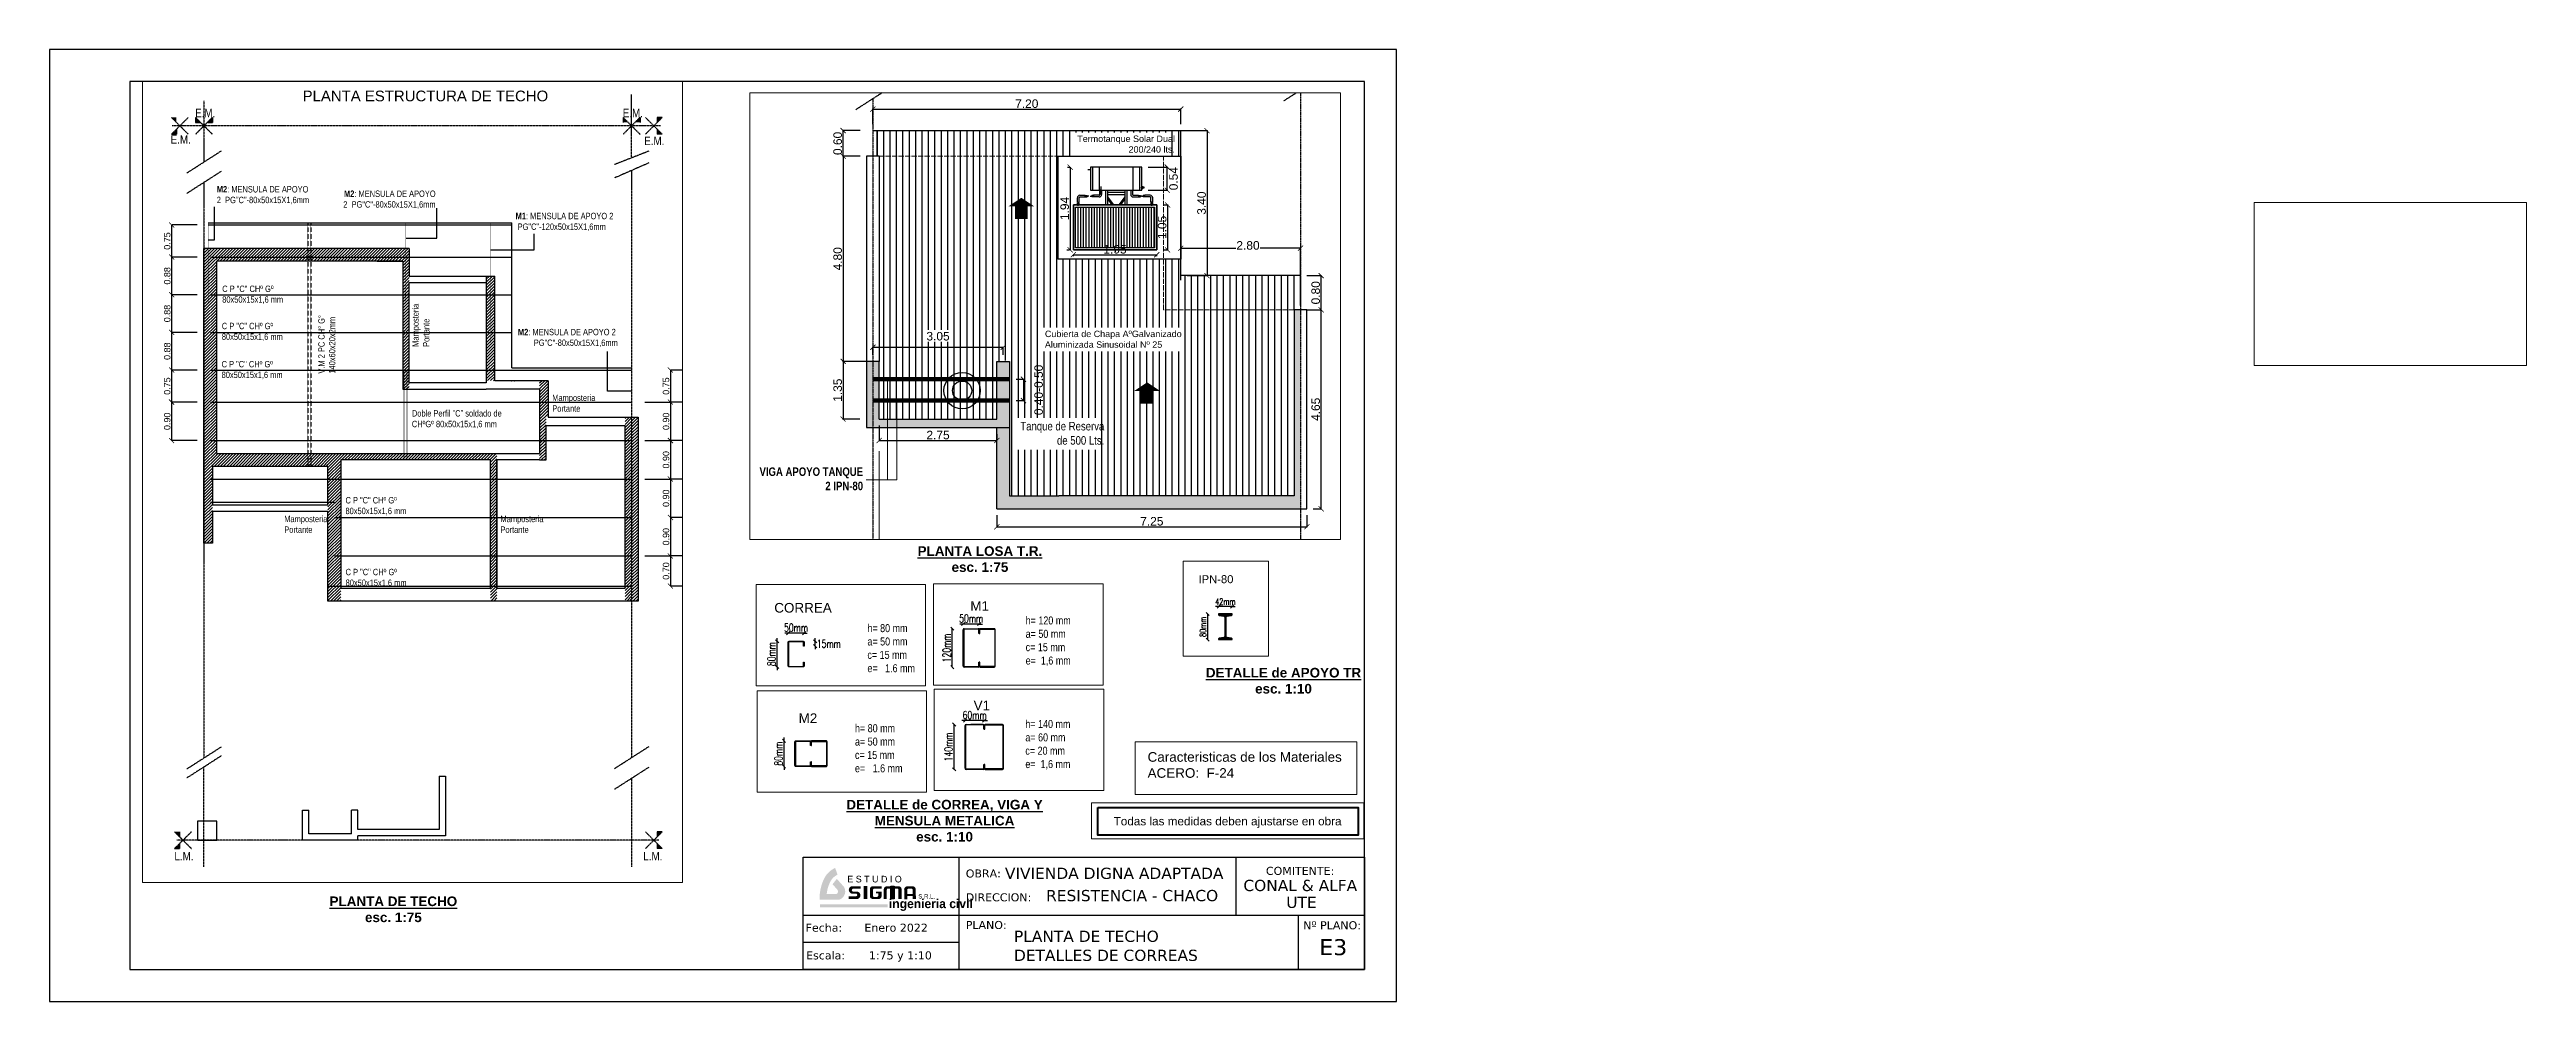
# Paper-space layout 'PL E3' of a CAD drawing. Header units: millimetres. Extents: x -18 to 754, y -3 to 294.
# The model-space entities are those that its viewports show. They can reach past a viewport. Long polylines and large blocks are cut down to what shows.
import ezdxf
from ezdxf.enums import TextEntityAlignment as Align

# ---------------------------------------------------------------- set-up
doc = ezdxf.new("R2010")
doc.units = ezdxf.units.MM
doc.header["$LTSCALE"] = 0.1
doc.header["$MEASUREMENT"] = 0
doc.header["$PDMODE"] = 3
doc.header["$PDSIZE"] = 0.1
for name, pattern in [('ACAD_ISO02W100', [15, 12, -3]), ('ACAD_ISO04W100', [30, 24, -3, 0, -3]), ('ACAD_ISO10W100', [18, 12, -3, 0, -3]), ('CONTINUA', [200, 100, 100]), ('DASHDOT2', [12.7, 6.35, -3.175, 0, -3.175]), ('HIDDEN', [0.375, 0.25, -0.125]), ('HIDDENX2', [19.05, 12.7, -6.35])]:
    doc.linetypes.add(name, pattern=pattern)
doc.layers.get('DEFPOINTS').update_dxf_attribs({"color": 1})
for name, color, linetype, lineweight in [('00-COTAS', 1, 'Continuous', 9), ('17.Sombras', 8, 'Continuous', 5), ('SOMBRA', 1, 'Continuous', 0)]:
    doc.layers.add(name, color=color, linetype=linetype, lineweight=lineweight)
for name, color, linetype in [('00-PROYECCION', 2, 'CONTINUA'), ('00-texto', 3, 'Continuous'), ('11.Ejes', 6, 'ACAD_ISO04W100'), ('3', 3, 'Continuous'), ('ACCESORIO', 1, 'Continuous'), ('CONEX. AGUA CORR.', 170, 'Continuous'), ('CORREAS', 170, 'Continuous'), ('Cota', 1, 'Continuous'), ('Cotas', 1, 'Continuous'), ('Cuadro de rotulación', 7, 'Continuous'), ('Cubierta', 7, 'Continuous'), ('EJES', 6, 'Continuous'), ('EQUIP-SANIT', 2, 'Continuous'), ('ESTRUCTURAS', 3, 'Continuous'), ('MARCO DE CARATULA', 7, 'Continuous'), ('MARCO DE HOJA', 7, 'Continuous'), ('MURO', 4, 'Continuous'), ('Muros', 7, 'Continuous'), ('muros-pta', 4, 'Continuous'), ('recuadro', 18, 'Continuous'), ('TEXTO', 2, 'Continuous'), ('Textos', 2, 'Continuous')]:
    doc.layers.add(name, color=color, linetype=linetype)
doc.styles.add('ARIAL', font='arial.ttf', dxfattribs={"height": 0.18})
doc.styles.add('Arial20', font='arial.ttf', dxfattribs={"height": 0.2})
doc.styles.add('Arial30', font='arial.ttf', dxfattribs={"width": 0.8, "height": 0.3})
doc.styles.add('COTAS', font='ROMANS.shx', dxfattribs={"width": 0.7})
doc.styles.get("Standard").update_dxf_attribs({"font": 'arial.ttf'})
doc.styles.add('Verdana', font='verdana.ttf')
doc.dimstyles.new('COTA-1-100', dxfattribs={"dimtxt": 0.2, "dimasz": 0.12, "dimexe": 0.012, "dimexo": 0.15, "dimgap": 0.025, "dimtad": 1, "dimzin": 0, "dimdsep": 46, "dimtxsty": 'Arial20', "dimblk1": 'ARCHTICK', "dimblk2": 'ARCHTICK', "dimsah": 1, "dimcen": 0.09, "dimclrd": 256, "dimclre": 256, "dimclrt": 256, "dimazin": 0, "dimtfac": 1, "dimtofl": 0, "dimtmove": 2, "dimatfit": 3, "dimldrblk": 'ARCHTICK', "dimfxl": 1, "dimtolj": 1, "dimtzin": 0, "dimarcsym": 0})
doc.dimstyles.new('COTA-20', dxfattribs={"dimscale": 1.75, "dimtxt": 0.015, "dimasz": 0.004, "dimexe": 0.08, "dimexo": 0.1, "dimgap": 0.005, "dimtad": 1, "dimzin": 0, "dimdsep": 46, "dimtxsty": 'COTAS', "dimblk": 'DOT', "dimcen": 0.1, "dimse1": 1, "dimse2": 1, "dimclrd": 256, "dimclre": 256, "dimclrt": 256, "dimadec": 0, "dimazin": 0, "dimtfac": 1, "dimtix": 1, "dimtmove": 2, "dimatfit": 3, "dimldrblk": 'DOT', "dimfxl": 0, "dimtolj": 1, "dimtzin": 0, "dimarcsym": 0})
pattern_1 = [(45, (0, 0), (-0.035355339, 0.035355339), [])]

psp = doc.layouts.new('PL E3')

# ---------------------------------------------------------------- texts
at = {"char_height": 3, "attachment_point": 2}
for s, insert, width in [('\\pt159;{\\fArial|b1|i0|c0|p34;\\LPLANTA LOSA T.R.\\P\\lesc. 1:75}', (271.84, 138.72), 113.6727), ('\\pt159;{\\fArial|b1|i0|c0|p34;\\LDETALLE de APOYO TR\\P\\lesc. 1:10}', (366.48, 100.78), 78.0127), ('\\pt159;{\\fArial|b1|i0|c0|p34;\\LDETALLE de CORREA, VIGA Y\\PMENSULA METALICA\\P\\lesc. 1:10}', (260.8, 59.61), 113.6727), ('\\pt159;{\\fArial|b1|i0|c0|p34;\\LPLANTA DE TECHO\\P\\lesc. 1:75}', (88.94, 29.46), 113.6727)]:
    psp.add_mtext(s, dxfattribs=dict(at, insert=insert, width=width))
at = {"linetype": 'Continuous', "insert": (324.11, 74.49), "char_height": 3, "attachment_point": 1, "style": 'ARIAL'}
psp.add_mtext('Caracteristicas de los Materiales\\PACERO:  F-24 ', dxfattribs=at)
at = {"layer": '00-texto', "color": 250, "style": 'Verdana'}
psp.add_text('E3', height=5, dxfattribs=at).set_placement((377.65, 11.15))
at = {"layer": 'Cuadro de rotulación', "color": 250, "style": 'Verdana'}
for s, p in [('COMITENTE:', (361.01, 36.2)), ('OBRA:', (267.42, 35.38)), ('DIRECCION:', (267.42, 27.95)), ('PLANO:', (267.42, 19.32)), ('Nº PLANO:', (372.62, 19.23))]:
    psp.add_text(s, height=2.5, dxfattribs=at).set_placement(p)
for s, height, p in [('VIVIENDA DIGNA ADAPTADA', 3.5, (279.63, 36.69)), ('RESISTENCIA - CHACO', 3.5, (292.46, 29.74)), ('CONAL & ALFA ', 3.5, (353.97, 32.9)), ('UTE', 3.5, (367.34, 27.64)), ('Fecha:', 2.5, (217.49, 19.72)), ('PLANTA DE TECHO', 3.5, (282.44, 17.04)), ('Escala:', 2.5, (217.63, 11.08)), ('DETALLES DE CORREAS', 3.5, (282.44, 11.1))]:
    psp.add_text(s, height=height, dxfattribs=at).set_placement(p, align=Align.MIDDLE_LEFT)
for s, p in [('Enero 2022', (245.7, 19.72)), ('1:75 y 1:10', (247.03, 11.08))]:
    psp.add_text(s, height=2.5, dxfattribs=at).set_placement(p, align=Align.MIDDLE_CENTER)
at = {"layer": 'TEXTO', "color": 18, "true_color": 0x000000, "attachment_point": 1}
for s, insert, char_height, width in [('{\\fBankGothic Md BT|b0|i0|c0|p34;E S T U D I O} ', (230.5, 35.91), 2.0738, 90.3419), ('{\\fAgency FB|b1|i0|c0|p34;ingenieria civil} ', (243.47, 28.63), 2.8118, 122.4926), ('{\\fBankGothic Md BT|b0|i0|c0|p34;S.R.L.}', (252.62, 30.19), 1.3687, 59.6254)]:
    psp.add_mtext(s, dxfattribs=dict(at, insert=insert, char_height=char_height, width=width))

msp = doc.modelspace()

# ---------------------------------------------------------------- texts
at = {"layer": '11.Ejes', "lineweight": 40, "char_height": 0.2, "width": 1.294531}
for s, insert, attachment_point in [('{\\fArial Narrow|b0|i0|c0|p34;E.M.}', (305.8999, -41.6178), 2), ('{\\fArial Narrow|b0|i0|c0|p34;E.M.}', (315.8999, -41.6178), 2), ('{\\fArial Narrow|b0|i0|c0|p34;E.M.}', (305.3274, -42.2385), 2), ('{\\fArial Narrow|b0|i0|c0|p34;E.M.}', (316.4018, -42.2713), 2), ('{\\fArial Narrow|b0|i0|c0|p34;L.M.}', (305.4026, -59.2077), 8), ('{\\fArial Narrow|b0|i0|c0|p34;L.M.}', (316.3679, -59.2077), 8)]:
    msp.add_mtext(s, dxfattribs=dict(at, insert=insert, attachment_point=attachment_point))
at = {"layer": 'ESTRUCTURAS', "style": 'Arial30'}
for s, height, p in [('CORREA', 0.03, (244.3667, -18.9423)), ('IPN-80', 0.025, (245.152, -18.9719)), ('M2', 0.03, (244.4211, -19.2395)), ('M1', 0.03, (244.4442, -19.5191)), ('V1', 0.03, (244.4233, -19.7847))]:
    msp.add_text(s, height=height, dxfattribs=at).set_placement(p)
at = {"layer": 'ESTRUCTURAS', "char_height": 0.025, "width": 0.228288, "attachment_point": 1, "style": 'Arial30'}
for s, insert in [('h= 80 mm\\Pa= 50 mm\\Pc= 15 mm\\Pe=   1.6 mm', (244.6571, -18.9783)), ('h= 80 mm\\Pa= 50 mm\\Pc= 15 mm\\Pe=   1.6 mm', (244.5968, -19.2434)), ('h= 120 mm\\Pa= 50 mm\\Pc= 15 mm\\Pe=  1,6 mm', (244.6168, -19.5368)), ('h= 140 mm\\Pa= 60 mm\\Pc= 20 mm\\Pe=  1,6 mm', (244.5847, -19.8151))]:
    msp.add_mtext(s, dxfattribs=dict(at, insert=insert))
at = {"layer": 'TEXTO', "insert": (313.9208, -41.1953), "char_height": 0.25, "width": 5.811336, "attachment_point": 3}
msp.add_mtext('PLANTA ESTRUCTURA DE TECHO', dxfattribs=at)
at = {"layer": 'TEXTO', "style": 'Arial30'}
for s, insert, char_height, width, attachment_point in [('{\\fArial|b1|i0|c0|p34;M2}: MENSULA DE APOYO 2  PG"C"-80x50x15X1,6mm', (306.1705, -43.4287), 0.15, 2.137322, 1), ('{\\fArial|b1|i0|c0|p34;M2}: MENSULA DE APOYO 2  PG"C"-80x50x15X1,6mm', (311.2877, -43.5326), 0.15, 2.171916, 3), ('{\\fArial|b1|i0|c0|p34;M1}: MENSULA DE APOYO 2  PG"C"-120x50x15X1,6mm', (313.1573, -44.0541), 0.15, 2.209043, 1), ('C P "C" CHº Gº^I\\P80x50x15x1,6 mm  ', (306.2975, -45.7572), 0.15, 5.818683, 1), ('C P "C" CHº Gº^I\\P80x50x15x1,6 mm  ', (306.2884, -46.6279), 0.15, 5.818683, 1), ('{\\fArial|b1|i0|c0|p34;M2}: MENSULA DE APOYO 2  PG"C"-80x50x15X1,6mm', (315.5489, -46.7693), 0.15, 2.303065, 3), ('C P "C" CHº Gº^I\\P80x50x15x1,6 mm  ', (306.2834, -47.5205), 0.15, 5.818683, 1), ('Mamposteria Portante', (314.0145, -48.3083), 0.15, 1.250639, 1), ('{\\H0.75x;Doble Perfil "C" soldado de CHºGº 80x50x15x1,6 mm}  ', (310.7327, -48.6713), 0.2, 2.21329, 1), ('C P "C" CHº Gº^I\\P80x50x15x1,6 mm  ', (309.1802, -50.7051), 0.15, 5.818683, 1), ('Mamposteria\\PPortante', (307.7478, -51.1429), 0.15, 2.067605, 1), ('Mamposteria\\PPortante', (312.8037, -51.1429), 0.15, 2.067605, 1), ('Tanque de Reserva de 500 Lts. ', (329.6092, -51.3247), 0.2, 2.086696, 3), ('C P "C" CHº Gº^I\\P80x50x15x1,6 mm  ', (309.183, -52.3846), 0.15, 5.818683, 1), ('{\\fArial|b1|i0|c0|p34;VIGA APOYO TANQUE\\P2 IPN-80}', (323.968, -52.3899), 0.2, 3.196988, 3)]:
    msp.add_mtext(s, dxfattribs=dict(at, insert=insert, char_height=char_height, width=width, attachment_point=attachment_point))
at = {"layer": 'TEXTO', "char_height": 0.15, "attachment_point": 1, "rotation": 90, "style": 'Arial30'}
for s, insert, width in [('Mamposteria\\PPortante', (310.7433, -47.1908), 2.067605), ('\\pi-0.45,l0.6,t0.6;V.M 2 PC CH° G° \\P140x60x20x2mm', (308.5427, -47.9672), 5.818683)]:
    msp.add_mtext(s, dxfattribs=dict(at, insert=insert, width=width))
at = {"layer": 'Textos', "linetype": 'Continuous', "style": 'ARIAL'}
msp.add_text('Todas las medidas deben ajustarse en obra', height=0.26145, dxfattribs=at).set_placement((241.5201, -77.5523))
at = {"layer": 'Textos', "color": 1, "char_height": 0.15}
for s, insert, width, attachment_point in [('Termotanque Solar Dual 200/240 lts.', (331.2603, -44.6247), 2.396083, 3), ('{\\fArial|b0|i0|c238|p34;Cubierta de Chapa} {\\fArial|b0|i0|c0|p34;Aº\\fArial|b0|i0|c238|p34;Galvanizad\\fArial|b0|i0|c0|p34;o\\fArial|b0|i0|c238|p34;\\P\\fArial|b0|i0|c0|p34;Aluminizada Sinusoidal\\fArial|b0|i0|c238|p34; Nº 25}', (328.2207, -49.1908), 3.593905, 1)]:
    msp.add_mtext(s, dxfattribs=dict(at, insert=insert, width=width, attachment_point=attachment_point))

# ---------------------------------------------------------------- blocks, each defined once
blk = doc.blocks.new('_Oblique')
at = {"color": 0, "linetype": 'ByBlock', "lineweight": -2}
blk.add_line((-0.5, -0.5), (0.5, 0.5), dxfattribs=at)
blk = doc.blocks.new('*D6')
at = {"layer": '00-COTAS', "lineweight": -2, "transparency": 16777216}
for p, q in [((244.4097, -19.0068), (244.3997, -19.0068)), ((244.4597, -19.0068), (244.4097, -19.0068)), ((244.4597, -19.0068), (244.4697, -19.0068))]:
    blk.add_line(p, q, dxfattribs=at)
at = {"layer": 'DEFPOINTS', "color": 0, "transparency": 16777216}
for p in [(244.4097, -19.0068), (244.4097, -19.0432), (244.4597, -19.041)]:
    blk.add_point(p, dxfattribs=at)
at = {"layer": '00-COTAS', "lineweight": -2, "transparency": 16777216, "xscale": 0.01, "yscale": 0.01, "zscale": 0.01}
blk.add_blockref('_Oblique', (244.4097, -19.0068), dxfattribs=at)
at = {"layer": '00-COTAS', "lineweight": -2, "transparency": 16777216, "xscale": 0.01, "yscale": 0.01, "zscale": 0.01, "rotation": 180}
blk.add_blockref('_Oblique', (244.4597, -19.0068), dxfattribs=at)
at = {"layer": '00-COTAS', "transparency": 16777216, "insert": (244.4347, -18.9893), "char_height": 0.025, "attachment_point": 5, "style": 'COTAS'}
blk.add_mtext('\\A1;50mm', dxfattribs=at)
blk = doc.blocks.new('_Dot')
at = {"color": 0, "linetype": 'ByBlock', "lineweight": -2}
blk.add_line((-0.5, 0), (-1, 0), dxfattribs=at)
at = {"color": 0, "linetype": 'ByBlock', "const_width": 0.5}
blk.add_lwpolyline([(-0.25, 0, 1), (0.25, 0, 1)], format="xyb", close=True, dxfattribs=at)
blk = doc.blocks.new('*D7')
at = {"layer": '00-COTAS', "lineweight": -2, "transparency": 16777216}
for p, q in [((244.3756, -19.0319), (244.3756, -19.0219)), ((244.3756, -19.1119), (244.3756, -19.0319)), ((244.3756, -19.1119), (244.3756, -19.1219))]:
    blk.add_line(p, q, dxfattribs=at)
at = {"layer": 'DEFPOINTS', "color": 0, "transparency": 16777216}
for p in [(244.3756, -19.0319), (244.4192, -19.0319), (244.4192, -19.1119)]:
    blk.add_point(p, dxfattribs=at)
at = {"layer": '00-COTAS', "lineweight": -2, "transparency": 16777216, "xscale": 0.01, "yscale": 0.01, "zscale": 0.01}
for p, rotation in [((244.3756, -19.0319), 270), ((244.3756, -19.1119), 90)]:
    blk.add_blockref('_Oblique', p, dxfattribs=dict(at, rotation=rotation))
at = {"layer": '00-COTAS', "transparency": 16777216, "insert": (244.3581, -19.0719), "char_height": 0.025, "attachment_point": 5, "rotation": 90, "style": 'COTAS'}
blk.add_mtext('\\A1;80mm', dxfattribs=at)
blk = doc.blocks.new('*D8')
at = {"layer": '00-COTAS', "lineweight": -2, "transparency": 16777216}
for p, q in [((244.4943, -19.0319), (244.4943, -19.0219)), ((244.4943, -19.0469), (244.4943, -19.0319)), ((244.4943, -19.0469), (244.4943, -19.0569))]:
    blk.add_line(p, q, dxfattribs=at)
at = {"layer": 'DEFPOINTS', "color": 0, "transparency": 16777216}
for p in [(244.446, -19.0319), (244.4581, -19.0469), (244.4943, -19.0319)]:
    blk.add_point(p, dxfattribs=at)
at = {"layer": '00-COTAS', "lineweight": -2, "transparency": 16777216, "xscale": 0.01, "yscale": 0.01, "zscale": 0.01}
for p, rotation in [((244.4943, -19.0319), 270), ((244.4943, -19.0469), 90)]:
    blk.add_blockref('_Oblique', p, dxfattribs=dict(at, rotation=rotation))
at = {"layer": '00-COTAS', "transparency": 16777216, "insert": (244.5368, -19.0394), "char_height": 0.025, "attachment_point": 5, "style": 'COTAS'}
blk.add_mtext('\\A1;15mm', dxfattribs=at)
blk = doc.blocks.new('*D9')
at = {"layer": '00-COTAS', "lineweight": -2, "transparency": 16777216}
for p, q in [((244.3756, -19.2953), (244.3756, -19.2853)), ((244.3756, -19.3753), (244.3756, -19.2953)), ((244.3756, -19.3753), (244.3756, -19.3853))]:
    blk.add_line(p, q, dxfattribs=at)
at = {"layer": 'DEFPOINTS', "color": 0, "transparency": 16777216}
for p in [(244.3756, -19.2953), (244.4192, -19.2953), (244.4192, -19.3753)]:
    blk.add_point(p, dxfattribs=at)
at = {"layer": '00-COTAS', "lineweight": -2, "transparency": 16777216, "xscale": 0.01, "yscale": 0.01, "zscale": 0.01}
for p, rotation in [((244.3756, -19.2953), 270), ((244.3756, -19.3753), 90)]:
    blk.add_blockref('_Oblique', p, dxfattribs=dict(at, rotation=rotation))
at = {"layer": '00-COTAS', "transparency": 16777216, "insert": (244.3581, -19.3353), "char_height": 0.025, "attachment_point": 5, "rotation": 90, "style": 'COTAS'}
blk.add_mtext('\\A1;80mm', dxfattribs=at)
blk = doc.blocks.new('_ARCHTICK')
at = {"color": 0, "linetype": 'ByBlock', "const_width": 0.15}
blk.add_lwpolyline([(-0.5, -0.5), (0.5, 0.5)], dxfattribs=at)
blk = doc.blocks.new('*D52')
at = {"layer": 'Cotas', "lineweight": -2, "transparency": 16777216}
for p, q in [((305.1138, -44.3393), (305.1138, -45.0893)), ((305.7138, -44.3393), (305.1258, -44.3393)), ((305.7138, -45.0893), (305.1258, -45.0893))]:
    blk.add_line(p, q, dxfattribs=at)
at = {"layer": 'DEFPOINTS', "color": 0, "transparency": 16777216}
for p in [(305.1138, -44.3393), (305.1138, -45.0893), (305.1138, -45.0893)]:
    blk.add_point(p, dxfattribs=at)
at = {"layer": 'Cotas', "lineweight": -2, "transparency": 16777216, "xscale": 0.12, "yscale": 0.12, "zscale": 0.12}
for p, rotation in [((305.1138, -44.3393), 90), ((305.1138, -45.0893), 270)]:
    blk.add_blockref('_ARCHTICK', p, dxfattribs=dict(at, rotation=rotation))
at = {"layer": 'Cotas', "color": 2, "transparency": 16777216, "insert": (305.0122, -44.7143), "char_height": 0.15, "attachment_point": 5, "rotation": 90}
blk.add_mtext('\\A1;0.75', dxfattribs=at)
blk = doc.blocks.new('*D53')
at = {"layer": 'Cotas', "lineweight": -2, "transparency": 16777216}
for p, q in [((305.1138, -45.0893), (305.1138, -45.9707)), ((305.7138, -45.0893), (305.1258, -45.0893)), ((305.7138, -45.9707), (305.1258, -45.9707))]:
    blk.add_line(p, q, dxfattribs=at)
at = {"layer": 'DEFPOINTS', "color": 0, "transparency": 16777216}
for p in [(305.1138, -45.0893), (305.1138, -45.9707), (305.1138, -45.9707)]:
    blk.add_point(p, dxfattribs=at)
at = {"layer": 'Cotas', "lineweight": -2, "transparency": 16777216, "xscale": 0.12, "yscale": 0.12, "zscale": 0.12}
for p, rotation in [((305.1138, -45.0893), 90), ((305.1138, -45.9707), 270)]:
    blk.add_blockref('_ARCHTICK', p, dxfattribs=dict(at, rotation=rotation))
at = {"layer": 'Cotas', "color": 2, "transparency": 16777216, "insert": (305.0122, -45.53), "char_height": 0.15, "attachment_point": 5, "rotation": 90}
blk.add_mtext('\\A1;0.88', dxfattribs=at)
blk = doc.blocks.new('*D54')
at = {"layer": 'Cotas', "lineweight": -2, "transparency": 16777216}
for p, q in [((305.1138, -45.9707), (305.1138, -46.8521)), ((305.7138, -45.9707), (305.1258, -45.9707)), ((305.7138, -46.8521), (305.1258, -46.8521))]:
    blk.add_line(p, q, dxfattribs=at)
at = {"layer": 'DEFPOINTS', "color": 0, "transparency": 16777216}
for p in [(305.1138, -45.9707), (305.1138, -46.8521), (305.1138, -46.8521)]:
    blk.add_point(p, dxfattribs=at)
at = {"layer": 'Cotas', "lineweight": -2, "transparency": 16777216, "xscale": 0.12, "yscale": 0.12, "zscale": 0.12}
for p, rotation in [((305.1138, -45.9707), 90), ((305.1138, -46.8521), 270)]:
    blk.add_blockref('_ARCHTICK', p, dxfattribs=dict(at, rotation=rotation))
at = {"layer": 'Cotas', "color": 2, "transparency": 16777216, "insert": (305.0122, -46.4114), "char_height": 0.15, "attachment_point": 5, "rotation": 90}
blk.add_mtext('\\A1;0.88', dxfattribs=at)
blk = doc.blocks.new('*D55')
at = {"layer": 'Cotas', "lineweight": -2, "transparency": 16777216}
for p, q in [((305.1138, -46.8521), (305.1138, -47.7333)), ((305.7138, -46.8521), (305.1258, -46.8521)), ((305.7138, -47.7333), (305.1258, -47.7333))]:
    blk.add_line(p, q, dxfattribs=at)
at = {"layer": 'DEFPOINTS', "color": 0, "transparency": 16777216}
for p in [(305.1138, -46.8521), (305.1138, -47.7333), (305.1138, -47.7333)]:
    blk.add_point(p, dxfattribs=at)
at = {"layer": 'Cotas', "lineweight": -2, "transparency": 16777216, "xscale": 0.12, "yscale": 0.12, "zscale": 0.12}
for p, rotation in [((305.1138, -46.8521), 90), ((305.1138, -47.7333), 270)]:
    blk.add_blockref('_ARCHTICK', p, dxfattribs=dict(at, rotation=rotation))
at = {"layer": 'Cotas', "color": 2, "transparency": 16777216, "insert": (305.0122, -47.2927), "char_height": 0.15, "attachment_point": 5, "rotation": 90}
blk.add_mtext('\\A1;0.88', dxfattribs=at)
blk = doc.blocks.new('*D56')
at = {"layer": 'Cotas', "lineweight": -2, "transparency": 16777216}
for p, q in [((305.1138, -47.7333), (305.1138, -48.4833)), ((305.7138, -47.7333), (305.1258, -47.7333)), ((305.7138, -48.4833), (305.1258, -48.4833))]:
    blk.add_line(p, q, dxfattribs=at)
at = {"layer": 'DEFPOINTS', "color": 0, "transparency": 16777216}
for p in [(305.1138, -47.7333), (305.1138, -48.4833), (305.1138, -48.4833)]:
    blk.add_point(p, dxfattribs=at)
at = {"layer": 'Cotas', "lineweight": -2, "transparency": 16777216, "xscale": 0.12, "yscale": 0.12, "zscale": 0.12}
for p, rotation in [((305.1138, -47.7333), 90), ((305.1138, -48.4833), 270)]:
    blk.add_blockref('_ARCHTICK', p, dxfattribs=dict(at, rotation=rotation))
at = {"layer": 'Cotas', "color": 2, "transparency": 16777216, "insert": (305.0122, -48.1083), "char_height": 0.15, "attachment_point": 5, "rotation": 90}
blk.add_mtext('\\A1;0.75', dxfattribs=at)
blk = doc.blocks.new('*D57')
at = {"layer": 'Cotas', "lineweight": -2, "transparency": 16777216}
for p, q in [((305.1138, -48.4833), (305.1138, -49.3833)), ((305.7138, -48.4833), (305.1258, -48.4833)), ((305.7138, -49.3833), (305.1258, -49.3833))]:
    blk.add_line(p, q, dxfattribs=at)
at = {"layer": 'DEFPOINTS', "color": 0, "transparency": 16777216}
for p in [(305.1138, -48.4833), (305.1138, -49.3833), (305.1138, -49.3833)]:
    blk.add_point(p, dxfattribs=at)
at = {"layer": 'Cotas', "lineweight": -2, "transparency": 16777216, "xscale": 0.12, "yscale": 0.12, "zscale": 0.12}
for p, rotation in [((305.1138, -48.4833), 90), ((305.1138, -49.3833), 270)]:
    blk.add_blockref('_ARCHTICK', p, dxfattribs=dict(at, rotation=rotation))
at = {"layer": 'Cotas', "color": 2, "transparency": 16777216, "insert": (305.0122, -48.9333), "char_height": 0.15, "attachment_point": 5, "rotation": 90}
blk.add_mtext('\\A1;0.90', dxfattribs=at)
blk = doc.blocks.new('*D58')
at = {"layer": 'Cotas', "lineweight": -2, "transparency": 16777216}
for p, q in [((316.7779, -47.7333), (316.7779, -48.4833)), ((317.3779, -47.7333), (316.7899, -47.7333)), ((316.1779, -48.4833), (316.7659, -48.4833))]:
    blk.add_line(p, q, dxfattribs=at)
at = {"layer": 'DEFPOINTS', "color": 0, "transparency": 16777216}
for p in [(316.7779, -47.7333), (316.7779, -48.4833), (316.7779, -48.4833)]:
    blk.add_point(p, dxfattribs=at)
at = {"layer": 'Cotas', "lineweight": -2, "transparency": 16777216, "xscale": 0.12, "yscale": 0.12, "zscale": 0.12}
for p, rotation in [((316.7779, -47.7333), 90), ((316.7779, -48.4833), 270)]:
    blk.add_blockref('_ARCHTICK', p, dxfattribs=dict(at, rotation=rotation))
at = {"layer": 'Cotas', "color": 2, "transparency": 16777216, "insert": (316.6764, -48.1083), "char_height": 0.15, "attachment_point": 5, "rotation": 90}
blk.add_mtext('\\A1;0.75', dxfattribs=at)
blk = doc.blocks.new('*D59')
at = {"layer": 'Cotas', "lineweight": -2, "transparency": 16777216}
for p, q in [((316.7779, -48.4833), (316.7779, -49.3833)), ((317.3779, -48.4833), (316.7899, -48.4833)), ((316.1779, -49.3833), (316.7659, -49.3833))]:
    blk.add_line(p, q, dxfattribs=at)
at = {"layer": 'DEFPOINTS', "color": 0, "transparency": 16777216}
for p in [(316.7779, -48.4833), (316.7779, -49.3833), (316.7779, -49.3833)]:
    blk.add_point(p, dxfattribs=at)
at = {"layer": 'Cotas', "lineweight": -2, "transparency": 16777216, "xscale": 0.12, "yscale": 0.12, "zscale": 0.12}
for p, rotation in [((316.7779, -48.4833), 90), ((316.7779, -49.3833), 270)]:
    blk.add_blockref('_ARCHTICK', p, dxfattribs=dict(at, rotation=rotation))
at = {"layer": 'Cotas', "color": 2, "transparency": 16777216, "insert": (316.6764, -48.9333), "char_height": 0.15, "attachment_point": 5, "rotation": 90}
blk.add_mtext('\\A1;0.90', dxfattribs=at)
blk = doc.blocks.new('*D60')
at = {"layer": 'Cotas', "lineweight": -2, "transparency": 16777216}
for p, q in [((316.7779, -49.3833), (316.7779, -50.2833)), ((317.3779, -49.3833), (316.7899, -49.3833)), ((316.1779, -50.2833), (316.7659, -50.2833))]:
    blk.add_line(p, q, dxfattribs=at)
at = {"layer": 'DEFPOINTS', "color": 0, "transparency": 16777216}
for p in [(316.7779, -49.3833), (316.7779, -50.2833), (316.7779, -50.2833)]:
    blk.add_point(p, dxfattribs=at)
at = {"layer": 'Cotas', "lineweight": -2, "transparency": 16777216, "xscale": 0.12, "yscale": 0.12, "zscale": 0.12}
for p, rotation in [((316.7779, -49.3833), 90), ((316.7779, -50.2833), 270)]:
    blk.add_blockref('_ARCHTICK', p, dxfattribs=dict(at, rotation=rotation))
at = {"layer": 'Cotas', "color": 2, "transparency": 16777216, "insert": (316.6764, -49.8333), "char_height": 0.15, "attachment_point": 5, "rotation": 90}
blk.add_mtext('\\A1;0.90', dxfattribs=at)
blk = doc.blocks.new('*D61')
at = {"layer": 'Cotas', "lineweight": -2, "transparency": 16777216}
for p, q in [((316.7779, -50.2833), (316.7779, -51.1833)), ((317.3779, -50.2833), (316.7899, -50.2833)), ((317.3779, -51.1833), (316.7899, -51.1833))]:
    blk.add_line(p, q, dxfattribs=at)
at = {"layer": 'DEFPOINTS', "color": 0, "transparency": 16777216}
for p in [(316.7779, -50.2833), (316.7779, -51.1833), (316.7779, -51.1833)]:
    blk.add_point(p, dxfattribs=at)
at = {"layer": 'Cotas', "lineweight": -2, "transparency": 16777216, "xscale": 0.12, "yscale": 0.12, "zscale": 0.12}
for p, rotation in [((316.7779, -50.2833), 90), ((316.7779, -51.1833), 270)]:
    blk.add_blockref('_ARCHTICK', p, dxfattribs=dict(at, rotation=rotation))
at = {"layer": 'Cotas', "color": 2, "transparency": 16777216, "insert": (316.6764, -50.7333), "char_height": 0.15, "attachment_point": 5, "rotation": 90}
blk.add_mtext('\\A1;0.90', dxfattribs=at)
blk = doc.blocks.new('*D62')
at = {"layer": 'Cotas', "lineweight": -2, "transparency": 16777216}
for p, q in [((316.7779, -51.1833), (316.7779, -52.0833)), ((317.3779, -51.1833), (316.7899, -51.1833)), ((316.1779, -52.0833), (316.7659, -52.0833))]:
    blk.add_line(p, q, dxfattribs=at)
at = {"layer": 'DEFPOINTS', "color": 0, "transparency": 16777216}
for p in [(316.7779, -51.1833), (316.7779, -52.0833), (316.7779, -52.0833)]:
    blk.add_point(p, dxfattribs=at)
at = {"layer": 'Cotas', "lineweight": -2, "transparency": 16777216, "xscale": 0.12, "yscale": 0.12, "zscale": 0.12}
for p, rotation in [((316.7779, -51.1833), 90), ((316.7779, -52.0833), 270)]:
    blk.add_blockref('_ARCHTICK', p, dxfattribs=dict(at, rotation=rotation))
at = {"layer": 'Cotas', "color": 2, "transparency": 16777216, "insert": (316.6764, -51.6333), "char_height": 0.15, "attachment_point": 5, "rotation": 90}
blk.add_mtext('\\A1;0.90', dxfattribs=at)
blk = doc.blocks.new('*D63')
at = {"layer": 'Cotas', "lineweight": -2, "transparency": 16777216}
for p, q in [((316.7779, -52.0833), (316.7779, -52.7882)), ((317.3779, -52.0833), (316.7899, -52.0833)), ((317.3779, -52.7882), (316.7899, -52.7882))]:
    blk.add_line(p, q, dxfattribs=at)
at = {"layer": 'DEFPOINTS', "color": 0, "transparency": 16777216}
for p in [(316.7779, -52.0833), (316.7779, -52.7882), (316.7779, -52.7882)]:
    blk.add_point(p, dxfattribs=at)
at = {"layer": 'Cotas', "lineweight": -2, "transparency": 16777216, "xscale": 0.12, "yscale": 0.12, "zscale": 0.12}
for p, rotation in [((316.7779, -52.0833), 90), ((316.7779, -52.7882), 270)]:
    blk.add_blockref('_ARCHTICK', p, dxfattribs=dict(at, rotation=rotation))
at = {"layer": 'Cotas', "color": 2, "transparency": 16777216, "insert": (316.6764, -52.4358), "char_height": 0.15, "attachment_point": 5, "rotation": 90}
blk.add_mtext('\\A1;0.70', dxfattribs=at)
blk = doc.blocks.new('*D105')
at = {"layer": 'Cotas', "lineweight": -2, "transparency": 16777216}
for p, q in [((324.1966, -49.7582), (324.1966, -49.5676)), ((324.1966, -49.5796), (327.2461, -49.5796)), ((327.2461, -49.7582), (327.2461, -49.5676))]:
    blk.add_line(p, q, dxfattribs=at)
at = {"layer": 'DEFPOINTS', "color": 0, "transparency": 16777216}
for p in [(327.2461, -49.5796), (324.1966, -49.9082), (327.2461, -49.9082)]:
    blk.add_point(p, dxfattribs=at)
at = {"layer": 'Cotas', "lineweight": -2, "transparency": 16777216, "xscale": 0.12, "yscale": 0.12, "zscale": 0.12, "rotation": 180}
blk.add_blockref('_ARCHTICK', (324.1966, -49.5796), dxfattribs=at)
at = {"layer": 'Cotas', "lineweight": -2, "transparency": 16777216, "xscale": 0.12, "yscale": 0.12, "zscale": 0.12}
blk.add_blockref('_ARCHTICK', (327.2461, -49.5796), dxfattribs=at)
at = {"layer": 'Cotas', "color": 2, "transparency": 16777216, "insert": (325.7213, -49.3215), "char_height": 0.2, "attachment_point": 5, "style": 'Arial20'}
blk.add_mtext('\\A1;3.05', dxfattribs=at)
blk = doc.blocks.new('*D163')
at = {"layer": 'Cotas', "lineweight": -2, "transparency": 16777216}
for p, q in [((327.0962, -53.5082), (327.0962, -53.7899)), ((334.3462, -53.5082), (334.3462, -53.7899)), ((327.0962, -53.7779), (334.3462, -53.7779))]:
    blk.add_line(p, q, dxfattribs=at)
at = {"layer": 'DEFPOINTS', "color": 0, "transparency": 16777216}
for p in [(327.0962, -53.3582), (334.3462, -53.3582), (334.3462, -53.7779)]:
    blk.add_point(p, dxfattribs=at)
at = {"layer": 'Cotas', "lineweight": -2, "transparency": 16777216, "xscale": 0.12, "yscale": 0.12, "zscale": 0.12, "rotation": 180}
blk.add_blockref('_ARCHTICK', (327.0962, -53.7779), dxfattribs=at)
at = {"layer": 'Cotas', "lineweight": -2, "transparency": 16777216, "xscale": 0.12, "yscale": 0.12, "zscale": 0.12}
blk.add_blockref('_ARCHTICK', (334.3462, -53.7779), dxfattribs=at)
at = {"layer": 'Cotas', "color": 2, "transparency": 16777216, "insert": (330.7212, -53.6508), "char_height": 0.2, "attachment_point": 5, "style": 'Arial20'}
blk.add_mtext('\\A1;7.25', dxfattribs=at)
blk = doc.blocks.new('*D164')
at = {"layer": 'Cotas', "lineweight": -2, "transparency": 16777216}
for p, q in [((334.4962, -48.7033), (334.6923, -48.7033)), ((334.6803, -53.3582), (334.6803, -48.7033)), ((334.4962, -53.3582), (334.6923, -53.3582))]:
    blk.add_line(p, q, dxfattribs=at)
at = {"layer": 'DEFPOINTS', "color": 0, "transparency": 16777216}
for p in [(334.3462, -48.7033), (334.6803, -48.7033), (334.3462, -53.3582)]:
    blk.add_point(p, dxfattribs=at)
at = {"layer": 'Cotas', "lineweight": -2, "transparency": 16777216, "xscale": 0.12, "yscale": 0.12, "zscale": 0.12}
for p, rotation in [((334.6803, -48.7033), 90), ((334.6803, -53.3582), 270)]:
    blk.add_blockref('_ARCHTICK', p, dxfattribs=dict(at, rotation=rotation))
at = {"layer": 'Cotas', "color": 2, "transparency": 16777216, "insert": (334.5532, -51.0308), "char_height": 0.2, "attachment_point": 5, "rotation": 90, "style": 'Arial20'}
blk.add_mtext('\\A1;4.65', dxfattribs=at)
blk = doc.blocks.new('*D165')
at = {"layer": 'Cotas', "lineweight": -2, "transparency": 16777216}
for p, q in [((323.8964, -45.1082), (323.49, -45.1082)), ((323.502, -45.1082), (323.502, -49.9082)), ((324.1968, -49.9082), (323.49, -49.9082))]:
    blk.add_line(p, q, dxfattribs=at)
at = {"layer": 'DEFPOINTS', "color": 0, "transparency": 16777216}
for p in [(324.0464, -45.1082), (323.502, -49.9082), (324.3468, -49.9082)]:
    blk.add_point(p, dxfattribs=at)
at = {"layer": 'Cotas', "lineweight": -2, "transparency": 16777216, "xscale": 0.12, "yscale": 0.12, "zscale": 0.12}
for p, rotation in [((323.502, -45.1082), 90), ((323.502, -49.9082), 270)]:
    blk.add_blockref('_ARCHTICK', p, dxfattribs=dict(at, rotation=rotation))
at = {"layer": 'Cotas', "color": 2, "transparency": 16777216, "insert": (323.3749, -47.5082), "char_height": 0.2, "attachment_point": 5, "rotation": 90, "style": 'Arial20'}
blk.add_mtext('\\A1;4.80', dxfattribs=at)
blk = doc.blocks.new('*D166')
at = {"layer": 'Cotas', "lineweight": -2, "transparency": 16777216}
for p, q in [((323.8964, -44.5092), (323.4899, -44.5092)), ((323.5019, -45.1082), (323.5019, -44.5092)), ((323.8964, -45.1082), (323.4899, -45.1082))]:
    blk.add_line(p, q, dxfattribs=at)
at = {"layer": 'DEFPOINTS', "color": 0, "transparency": 16777216}
for p in [(323.5019, -44.5092), (324.0464, -44.5092), (324.0464, -45.1082)]:
    blk.add_point(p, dxfattribs=at)
at = {"layer": 'Cotas', "lineweight": -2, "transparency": 16777216, "xscale": 0.12, "yscale": 0.12, "zscale": 0.12}
for p, rotation in [((323.5019, -44.5092), 90), ((323.5019, -45.1082), 270)]:
    blk.add_blockref('_ARCHTICK', p, dxfattribs=dict(at, rotation=rotation))
at = {"layer": 'Cotas', "color": 2, "transparency": 16777216, "insert": (323.3748, -44.8087), "char_height": 0.2, "attachment_point": 5, "rotation": 90, "style": 'Arial20'}
blk.add_mtext('\\A1;0.60', dxfattribs=at)
blk = doc.blocks.new('*D167')
at = {"layer": 'Cotas', "lineweight": -2, "transparency": 16777216}
for p, q in [((324.1964, -44.3592), (324.1964, -43.9952)), ((324.1964, -44.0072), (331.3962, -44.0072)), ((331.3962, -44.3582), (331.3962, -43.9952))]:
    blk.add_line(p, q, dxfattribs=at)
at = {"layer": 'DEFPOINTS', "color": 0, "transparency": 16777216}
for p in [(331.3962, -44.0072), (324.1964, -44.5092), (331.3962, -44.5082)]:
    blk.add_point(p, dxfattribs=at)
at = {"layer": 'Cotas', "lineweight": -2, "transparency": 16777216, "xscale": 0.12, "yscale": 0.12, "zscale": 0.12, "rotation": 180}
blk.add_blockref('_ARCHTICK', (324.1964, -44.0072), dxfattribs=at)
at = {"layer": 'Cotas', "lineweight": -2, "transparency": 16777216, "xscale": 0.12, "yscale": 0.12, "zscale": 0.12}
blk.add_blockref('_ARCHTICK', (331.3962, -44.0072), dxfattribs=at)
at = {"layer": 'Cotas', "color": 2, "transparency": 16777216, "insert": (327.7963, -43.8801), "char_height": 0.2, "attachment_point": 5, "style": 'Arial20'}
blk.add_mtext('\\A1;7.20', dxfattribs=at)
blk = doc.blocks.new('*D168')
at = {"layer": 'Cotas', "lineweight": -2, "transparency": 16777216}
for p, q in [((331.3962, -48.005), (331.3962, -47.2483)), ((331.3962, -47.2603), (332.6837, -47.2603)), ((334.1962, -47.2603), (333.256, -47.2603)), ((334.1962, -47.8539), (334.1962, -47.2483))]:
    blk.add_line(p, q, dxfattribs=at)
at = {"layer": 'DEFPOINTS', "color": 0, "transparency": 16777216}
for p in [(334.1962, -47.2603), (334.1962, -48.0039), (331.3962, -48.155)]:
    blk.add_point(p, dxfattribs=at)
at = {"layer": 'Cotas', "lineweight": -2, "transparency": 16777216, "xscale": 0.12, "yscale": 0.12, "zscale": 0.12, "rotation": 180}
blk.add_blockref('_ARCHTICK', (331.3962, -47.2603), dxfattribs=at)
at = {"layer": 'Cotas', "lineweight": -2, "transparency": 16777216, "xscale": 0.12, "yscale": 0.12, "zscale": 0.12}
blk.add_blockref('_ARCHTICK', (334.1962, -47.2603), dxfattribs=at)
at = {"layer": 'Cotas', "color": 2, "transparency": 16777216, "insert": (332.9698, -47.1962), "char_height": 0.2, "attachment_point": 5, "style": 'Arial20'}
blk.add_mtext('\\A1;2.80', dxfattribs=at)
blk = doc.blocks.new('*D169')
at = {"layer": 'Cotas', "lineweight": -2, "transparency": 16777216}
for p, q in [((331.2462, -44.5082), (332.0233, -44.5082)), ((332.0113, -44.5082), (332.0113, -47.9033)), ((331.5462, -47.9033), (332.0233, -47.9033))]:
    blk.add_line(p, q, dxfattribs=at)
at = {"layer": 'DEFPOINTS', "color": 0, "transparency": 16777216}
for p in [(331.0962, -44.5082), (331.3962, -47.9033), (332.0113, -47.9033)]:
    blk.add_point(p, dxfattribs=at)
at = {"layer": 'Cotas', "lineweight": -2, "transparency": 16777216, "xscale": 0.12, "yscale": 0.12, "zscale": 0.12}
for p, rotation in [((332.0113, -44.5082), 90), ((332.0113, -47.9033), 270)]:
    blk.add_blockref('_ARCHTICK', p, dxfattribs=dict(at, rotation=rotation))
at = {"layer": 'Cotas', "color": 2, "transparency": 16777216, "insert": (331.8841, -46.2058), "char_height": 0.2, "attachment_point": 5, "rotation": 90, "style": 'Arial20'}
blk.add_mtext('\\A1;3.40', dxfattribs=at)
blk = doc.blocks.new('UNION')
at = {"layer": 'ACCESORIO'}
for p, q in [((4193.8168, 1802.6419), (4193.8168, 1802.6519)), ((4193.8168, 1802.6519), (4193.8368, 1802.6519)), ((4193.8368, 1802.6519), (4193.8368, 1802.6919)), ((4193.8368, 1802.6919), (4193.8668, 1802.6919)), ((4193.8368, 1802.6519), (4193.8868, 1802.6519)), ((4193.8668, 1802.6919), (4193.8668, 1802.6519)), ((4193.8868, 1802.6419), (4193.8868, 1802.6519))]:
    blk.add_line(p, q, dxfattribs=at)
blk = doc.blocks.new('*D64')
at = {"layer": 'Cotas', "lineweight": -2, "transparency": 16777216}
for p, q in [((328.8856, -47.414), (330.8356, -47.414)), ((328.8856, -47.4492), (328.8856, -47.426)), ((330.8356, -47.4492), (330.8356, -47.426))]:
    blk.add_line(p, q, dxfattribs=at)
at = {"layer": 'DEFPOINTS', "color": 0, "transparency": 16777216}
for p in [(328.8856, -47.2992), (330.8356, -47.2992), (330.8356, -47.414)]:
    blk.add_point(p, dxfattribs=at)
at = {"layer": 'Cotas', "lineweight": -2, "transparency": 16777216, "xscale": 0.12, "yscale": 0.12, "zscale": 0.12, "rotation": 180}
blk.add_blockref('_ARCHTICK', (328.8856, -47.414), dxfattribs=at)
at = {"layer": 'Cotas', "lineweight": -2, "transparency": 16777216, "xscale": 0.12, "yscale": 0.12, "zscale": 0.12}
blk.add_blockref('_ARCHTICK', (330.8356, -47.414), dxfattribs=at)
at = {"layer": 'Cotas', "color": 2, "transparency": 16777216, "insert": (329.8606, -47.2869), "char_height": 0.2, "attachment_point": 5, "style": 'Arial20'}
blk.add_mtext('\\A1;1.95', dxfattribs=at)
blk = doc.blocks.new('*D121')
at = {"layer": 'Cotas', "lineweight": -2, "transparency": 16777216}
for p, q in [((330.9856, -46.2492), (331.1022, -46.2492)), ((331.0902, -46.2492), (331.0902, -47.2992)), ((330.9856, -47.2992), (331.1022, -47.2992))]:
    blk.add_line(p, q, dxfattribs=at)
at = {"layer": 'DEFPOINTS', "color": 0, "transparency": 16777216}
for p in [(330.8356, -46.2492), (330.8356, -47.2992), (331.0902, -47.2992)]:
    blk.add_point(p, dxfattribs=at)
at = {"layer": 'Cotas', "lineweight": -2, "transparency": 16777216, "xscale": 0.12, "yscale": 0.12, "zscale": 0.12}
for p, rotation in [((331.0902, -46.2492), 90), ((331.0902, -47.2992), 270)]:
    blk.add_blockref('_ARCHTICK', p, dxfattribs=dict(at, rotation=rotation))
at = {"layer": 'Cotas', "color": 2, "transparency": 16777216, "insert": (330.9631, -46.7742), "char_height": 0.2, "attachment_point": 5, "rotation": 90, "style": 'Arial20'}
blk.add_mtext('\\A1;1.05', dxfattribs=at)
blk = doc.blocks.new('*D65')
at = {"layer": 'Cotas', "lineweight": -2, "transparency": 16777216}
for p, q in [((330.6366, -45.3634), (331.0948, -45.3634)), ((331.0828, -45.9034), (331.0828, -45.3634)), ((330.6366, -45.9034), (331.0948, -45.9034))]:
    blk.add_line(p, q, dxfattribs=at)
at = {"layer": 'DEFPOINTS', "color": 0, "transparency": 16777216}
for p in [(330.4866, -45.3634), (331.0828, -45.3634), (330.4866, -45.9034)]:
    blk.add_point(p, dxfattribs=at)
at = {"layer": 'Cotas', "lineweight": -2, "transparency": 16777216, "xscale": 0.12, "yscale": 0.12, "zscale": 0.12}
for p, rotation in [((331.0828, -45.3634), 90), ((331.0828, -45.9034), 270)]:
    blk.add_blockref('_ARCHTICK', p, dxfattribs=dict(at, rotation=rotation))
at = {"layer": 'Cotas', "color": 2, "transparency": 16777216, "insert": (331.2291, -45.6334), "char_height": 0.2, "attachment_point": 5, "rotation": 90, "style": 'Arial20'}
blk.add_mtext('\\A1;0.54', dxfattribs=at)
blk = doc.blocks.new('*D66')
at = {"layer": 'Cotas', "lineweight": -2, "transparency": 16777216}
for p, q in [((328.7484, -45.3634), (328.7989, -45.3634)), ((328.8109, -45.3634), (328.8109, -47.2992)), ((328.7356, -47.2992), (328.7989, -47.2992))]:
    blk.add_line(p, q, dxfattribs=at)
at = {"layer": 'DEFPOINTS', "color": 0, "transparency": 16777216}
for p in [(328.8984, -45.3634), (328.8109, -47.2992), (328.8856, -47.2992)]:
    blk.add_point(p, dxfattribs=at)
at = {"layer": 'Cotas', "lineweight": -2, "transparency": 16777216, "xscale": 0.12, "yscale": 0.12, "zscale": 0.12}
for p, rotation in [((328.8109, -45.3634), 90), ((328.8109, -47.2992), 270)]:
    blk.add_blockref('_ARCHTICK', p, dxfattribs=dict(at, rotation=rotation))
at = {"layer": 'Cotas', "color": 2, "transparency": 16777216, "insert": (328.6838, -46.3313), "char_height": 0.2, "attachment_point": 5, "rotation": 90, "style": 'Arial20'}
blk.add_mtext('\\A1;1.94', dxfattribs=at)
blk = doc.blocks.new('*D67')
at = {"layer": 'Cotas', "lineweight": -2, "transparency": 16777216}
for p, q in [((324.3468, -51.4082), (324.3468, -51.7721)), ((327.0962, -51.6101), (327.0962, -51.7481)), ((324.3468, -51.7601), (327.0962, -51.7601))]:
    blk.add_line(p, q, dxfattribs=at)
at = {"layer": 'DEFPOINTS', "color": 0, "transparency": 16777216}
for p in [(324.3468, -51.2582), (327.0962, -51.7601), (327.0962, -51.7601)]:
    blk.add_point(p, dxfattribs=at)
at = {"layer": 'Cotas', "lineweight": -2, "transparency": 16777216, "xscale": 0.12, "yscale": 0.12, "zscale": 0.12, "rotation": 180}
blk.add_blockref('_ARCHTICK', (324.3468, -51.7601), dxfattribs=at)
at = {"layer": 'Cotas', "lineweight": -2, "transparency": 16777216, "xscale": 0.12, "yscale": 0.12, "zscale": 0.12}
blk.add_blockref('_ARCHTICK', (327.0962, -51.7601), dxfattribs=at)
at = {"layer": 'Cotas', "color": 2, "transparency": 16777216, "insert": (325.7215, -51.633), "char_height": 0.2, "attachment_point": 5, "style": 'Arial20'}
blk.add_mtext('\\A1;2.75', dxfattribs=at)
blk = doc.blocks.new('*D162')
at = {"layer": 'Cotas', "lineweight": -2, "transparency": 16777216}
for p, q in [((334.3462, -47.9033), (334.6923, -47.9033)), ((334.6803, -48.7033), (334.6803, -47.9033)), ((334.3462, -48.7033), (334.6923, -48.7033))]:
    blk.add_line(p, q, dxfattribs=at)
at = {"layer": 'DEFPOINTS', "color": 0, "transparency": 16777216}
for p in [(334.1962, -47.9033), (334.6803, -47.9033), (334.1962, -48.7033)]:
    blk.add_point(p, dxfattribs=at)
at = {"layer": 'Cotas', "lineweight": -2, "transparency": 16777216, "xscale": 0.12, "yscale": 0.12, "zscale": 0.12}
for p, rotation in [((334.6803, -47.9033), 90), ((334.6803, -48.7033), 270)]:
    blk.add_blockref('_ARCHTICK', p, dxfattribs=dict(at, rotation=rotation))
at = {"layer": 'Cotas', "color": 2, "transparency": 16777216, "insert": (334.5532, -48.3033), "char_height": 0.2, "attachment_point": 5, "rotation": 90, "style": 'Arial20'}
blk.add_mtext('\\A1;0.80', dxfattribs=at)
blk = doc.blocks.new('*D230')
at = {"layer": '00-COTAS', "lineweight": -2, "transparency": 16777216}
blk.add_line((244.388, -19.6949), (244.388, -19.5749), dxfattribs=at)
at = {"layer": 'DEFPOINTS', "color": 0, "transparency": 16777216}
for p in [(244.388, -19.5749), (244.4316, -19.5749), (244.4316, -19.6949)]:
    blk.add_point(p, dxfattribs=at)
at = {"layer": '00-COTAS', "lineweight": -2, "transparency": 16777216, "xscale": 0.01, "yscale": 0.01, "zscale": 0.01}
for p, rotation in [((244.388, -19.5749), 90), ((244.388, -19.6949), 270)]:
    blk.add_blockref('_Oblique', p, dxfattribs=dict(at, rotation=rotation))
at = {"layer": '00-COTAS', "transparency": 16777216, "insert": (244.3705, -19.6349), "char_height": 0.025, "attachment_point": 5, "rotation": 90, "style": 'COTAS'}
blk.add_mtext('\\A1;120mm', dxfattribs=at)
blk = doc.blocks.new('*D231')
at = {"layer": '00-COTAS', "lineweight": -2, "transparency": 16777216}
for p, q in [((244.422, -19.5605), (244.412, -19.5605)), ((244.472, -19.5605), (244.422, -19.5605)), ((244.472, -19.5605), (244.482, -19.5605))]:
    blk.add_line(p, q, dxfattribs=at)
at = {"layer": 'DEFPOINTS', "color": 0, "transparency": 16777216}
for p in [(244.422, -19.5605), (244.422, -19.5969), (244.472, -19.5947)]:
    blk.add_point(p, dxfattribs=at)
at = {"layer": '00-COTAS', "lineweight": -2, "transparency": 16777216, "xscale": 0.01, "yscale": 0.01, "zscale": 0.01}
blk.add_blockref('_Oblique', (244.422, -19.5605), dxfattribs=at)
at = {"layer": '00-COTAS', "lineweight": -2, "transparency": 16777216, "xscale": 0.01, "yscale": 0.01, "zscale": 0.01, "rotation": 180}
blk.add_blockref('_Oblique', (244.472, -19.5605), dxfattribs=at)
at = {"layer": '00-COTAS', "transparency": 16777216, "insert": (244.447, -19.543), "char_height": 0.025, "attachment_point": 5, "style": 'COTAS'}
blk.add_mtext('\\A1;50mm', dxfattribs=at)
blk = doc.blocks.new('*D232')
at = {"layer": '00-COTAS', "lineweight": -2, "transparency": 16777216}
blk.add_line((244.3624, -19.9691), (244.3624, -19.8292), dxfattribs=at)
at = {"layer": 'DEFPOINTS', "color": 0, "transparency": 16777216}
for p in [(244.3624, -19.8292), (244.3993, -19.8292), (244.406, -19.9691)]:
    blk.add_point(p, dxfattribs=at)
at = {"layer": '00-COTAS', "lineweight": -2, "transparency": 16777216, "xscale": 0.01, "yscale": 0.01, "zscale": 0.01}
for p, rotation in [((244.3624, -19.8292), 90), ((244.3624, -19.9691), 270)]:
    blk.add_blockref('_Oblique', p, dxfattribs=dict(at, rotation=rotation))
at = {"layer": '00-COTAS', "transparency": 16777216, "insert": (244.3449, -19.8991), "char_height": 0.025, "attachment_point": 5, "rotation": 90, "style": 'COTAS'}
blk.add_mtext('\\A1;140mm', dxfattribs=at)
blk = doc.blocks.new('*D233')
at = {"layer": '00-COTAS', "lineweight": -2, "transparency": 16777216}
for p, q in [((244.3965, -19.8171), (244.3865, -19.8171)), ((244.4565, -19.8171), (244.3965, -19.8171)), ((244.4565, -19.8171), (244.4665, -19.8171))]:
    blk.add_line(p, q, dxfattribs=at)
at = {"layer": 'DEFPOINTS', "color": 0, "transparency": 16777216}
for p in [(244.3965, -19.8171), (244.4565, -19.8441), (244.3965, -19.8534)]:
    blk.add_point(p, dxfattribs=at)
at = {"layer": '00-COTAS', "lineweight": -2, "transparency": 16777216, "xscale": 0.01, "yscale": 0.01, "zscale": 0.01}
blk.add_blockref('_Oblique', (244.3965, -19.8171), dxfattribs=at)
at = {"layer": '00-COTAS', "lineweight": -2, "transparency": 16777216, "xscale": 0.01, "yscale": 0.01, "zscale": 0.01, "rotation": 180}
blk.add_blockref('_Oblique', (244.4565, -19.8171), dxfattribs=at)
at = {"layer": '00-COTAS', "transparency": 16777216, "insert": (244.4265, -19.7996), "char_height": 0.025, "attachment_point": 5, "style": 'COTAS'}
blk.add_mtext('\\A1;60mm', dxfattribs=at)
blk = doc.blocks.new('*D239')
at = {"layer": 'Cotas', "lineweight": -2, "transparency": 16777216}
for p, q in [((324.1968, -49.9082), (323.4899, -49.9082)), ((323.5019, -49.9082), (323.5019, -51.2582)), ((323.8962, -51.2582), (323.4899, -51.2582))]:
    blk.add_line(p, q, dxfattribs=at)
at = {"layer": 'DEFPOINTS', "color": 0, "transparency": 16777216}
for p in [(324.3468, -49.9082), (323.5019, -51.2582), (324.0462, -51.2582)]:
    blk.add_point(p, dxfattribs=at)
at = {"layer": 'Cotas', "lineweight": -2, "transparency": 16777216, "xscale": 0.12, "yscale": 0.12, "zscale": 0.12}
for p, rotation in [((323.5019, -49.9082), 90), ((323.5019, -51.2582), 270)]:
    blk.add_blockref('_ARCHTICK', p, dxfattribs=dict(at, rotation=rotation))
at = {"layer": 'Cotas', "color": 2, "transparency": 16777216, "insert": (323.3747, -50.5832), "char_height": 0.2, "attachment_point": 5, "rotation": 90, "style": 'Arial20'}
blk.add_mtext('\\A1;1.35', dxfattribs=at)
blk = doc.blocks.new('*D240')
at = {"layer": 'Cotas', "lineweight": -2, "transparency": 16777216}
for p, q in [((327.5462, -50.327), (327.7301, -50.327)), ((327.7181, -50.327), (327.7181, -50.827)), ((327.5462, -50.827), (327.7301, -50.827))]:
    blk.add_line(p, q, dxfattribs=at)
at = {"layer": 'DEFPOINTS', "color": 0, "transparency": 16777216}
for p in [(327.3962, -50.327), (327.3962, -50.827), (327.7181, -50.827)]:
    blk.add_point(p, dxfattribs=at)
at = {"layer": 'Cotas', "lineweight": -2, "transparency": 16777216, "xscale": 0.12, "yscale": 0.12, "zscale": 0.12}
for p, rotation in [((327.7181, -50.327), 90), ((327.7181, -50.827), 270)]:
    blk.add_blockref('_ARCHTICK', p, dxfattribs=dict(at, rotation=rotation))
at = {"layer": 'Cotas', "color": 2, "transparency": 16777216, "insert": (328.0739, -50.577), "char_height": 0.2, "attachment_point": 5, "rotation": 90, "style": 'Arial20'}
blk.add_mtext('\\A1;0.40-0.50', dxfattribs=at)
blk = doc.blocks.new('*D241')
at = {"layer": '00-COTAS', "lineweight": -2, "transparency": 16777216}
for p, q in [((245.2146, -19.0447), (245.2046, -19.0447)), ((245.2566, -19.0447), (245.2146, -19.0447)), ((245.2566, -19.0447), (245.2666, -19.0447))]:
    blk.add_line(p, q, dxfattribs=at)
at = {"layer": 'DEFPOINTS', "color": 0, "transparency": 16777216}
for p in [(245.2146, -19.0447), (245.2146, -19.068), (245.2566, -19.068)]:
    blk.add_point(p, dxfattribs=at)
at = {"layer": '00-COTAS', "lineweight": -2, "transparency": 16777216, "xscale": 0.01, "yscale": 0.01, "zscale": 0.01}
blk.add_blockref('_Oblique', (245.2146, -19.0447), dxfattribs=at)
at = {"layer": '00-COTAS', "lineweight": -2, "transparency": 16777216, "xscale": 0.01, "yscale": 0.01, "zscale": 0.01, "rotation": 180}
blk.add_blockref('_Oblique', (245.2566, -19.0447), dxfattribs=at)
at = {"layer": '00-COTAS', "transparency": 16777216, "insert": (245.2356, -19.0297), "char_height": 0.02, "attachment_point": 5, "style": 'COTAS'}
blk.add_mtext('\\A1;42mm', dxfattribs=at)
blk = doc.blocks.new('*D242')
at = {"layer": '00-COTAS', "lineweight": -2, "transparency": 16777216}
blk.add_line((245.1806, -19.148), (245.1806, -19.068), dxfattribs=at)
at = {"layer": 'DEFPOINTS', "color": 0, "transparency": 16777216}
for p in [(245.1806, -19.068), (245.2146, -19.068), (245.2146, -19.148)]:
    blk.add_point(p, dxfattribs=at)
at = {"layer": '00-COTAS', "lineweight": -2, "transparency": 16777216, "xscale": 0.01, "yscale": 0.01, "zscale": 0.01}
for p, rotation in [((245.1806, -19.068), 90), ((245.1806, -19.148), 270)]:
    blk.add_blockref('_Oblique', p, dxfattribs=dict(at, rotation=rotation))
at = {"layer": '00-COTAS', "transparency": 16777216, "insert": (245.1656, -19.108), "char_height": 0.02, "attachment_point": 5, "rotation": 90, "style": 'COTAS'}
blk.add_mtext('\\A1;80mm', dxfattribs=at)

# ---------------------------------------------------------------- dimensions: what is measured, and where the dimension line sits
at = {"layer": '00-COTAS'}
for base, p1, p2, angle, override, picture, middle in [((244.4097, -19.0068), (244.4597, -19.041), (244.4097, -19.0432), 180, {"dimscale": 1, "dimtxt": 0.025, "dimasz": 0.01, "dimdec": 0, "dimlfac": 1000, "dimpost": 'mm', "dimblk1": 'Oblique', "dimblk2": 'Oblique', "dimsah": 1}, '*D6', (244.4347, -18.9893)), ((244.3756, -19.0319), (244.4192, -19.1119), (244.4192, -19.0319), 90, {"dimscale": 1, "dimtxt": 0.025, "dimasz": 0.01, "dimdec": 0, "dimlfac": 1000, "dimpost": 'mm', "dimblk1": 'Oblique', "dimblk2": 'Oblique', "dimsah": 1}, '*D7', (244.3581, -19.0719)), ((244.4943, -19.0319), (244.4581, -19.0469), (244.446, -19.0319), 90, {"dimscale": 1, "dimtxt": 0.025, "dimasz": 0.01, "dimtad": 2, "dimtih": 1, "dimdec": 0, "dimlfac": 1000, "dimpost": 'mm', "dimblk1": 'Oblique', "dimblk2": 'Oblique', "dimsah": 1}, '*D8', (244.5368, -19.0394)), ((245.1806, -19.068), (245.2146, -19.148), (245.2146, -19.068), 90, {"dimscale": 1, "dimtxt": 0.02, "dimasz": 0.01, "dimdec": 0, "dimlfac": 1000, "dimpost": 'mm', "dimblk1": 'Oblique', "dimblk2": 'Oblique', "dimsah": 1}, '*D242', (245.1656, -19.108)), ((245.2146, -19.0447), (245.2566, -19.068), (245.2146, -19.068), 180, {"dimscale": 1, "dimtxt": 0.02, "dimasz": 0.01, "dimdec": 0, "dimlfac": 1000, "dimpost": 'mm', "dimblk1": 'Oblique', "dimblk2": 'Oblique', "dimsah": 1}, '*D241', (245.2356, -19.0297)), ((244.3756, -19.2953), (244.4192, -19.3753), (244.4192, -19.2953), 90, {"dimscale": 1, "dimtxt": 0.025, "dimasz": 0.01, "dimdec": 0, "dimlfac": 1000, "dimpost": 'mm', "dimblk1": 'Oblique', "dimblk2": 'Oblique', "dimsah": 1}, '*D9', (244.3581, -19.3353)), ((244.422, -19.5605), (244.472, -19.5947), (244.422, -19.5969), 180, {"dimscale": 1, "dimtxt": 0.025, "dimasz": 0.01, "dimdec": 0, "dimlfac": 1000, "dimpost": 'mm', "dimblk1": 'Oblique', "dimblk2": 'Oblique', "dimsah": 1}, '*D231', (244.447, -19.543)), ((244.3965, -19.8171), (244.4565, -19.8441), (244.3965, -19.8534), 180, {"dimscale": 1, "dimtxt": 0.025, "dimasz": 0.01, "dimdec": 0, "dimlfac": 1000, "dimpost": 'mm', "dimblk1": 'Oblique', "dimblk2": 'Oblique', "dimsah": 1}, '*D233', (244.4265, -19.7996))]:
    dim = msp.add_linear_dim(base=base, p1=p1, p2=p2, angle=angle, dimstyle='COTA-20', override=override, dxfattribs=at)
    dim.commit()
    dim.dimension.update_dxf_attribs({"geometry": picture, "text_midpoint": middle})
for base, p1, p2, text, picture, middle in [((244.388, -19.5749), (244.4316, -19.6949), (244.4316, -19.5749), '120mm', '*D230', (244.3705, -19.6349)), ((244.3624, -19.8292), (244.406, -19.9691), (244.3993, -19.8292), '140mm', '*D232', (244.3449, -19.8991))]:
    dim = msp.add_linear_dim(base=base, p1=p1, p2=p2, angle=90, text=text, dimstyle='COTA-20', override={"dimscale": 1, "dimtxt": 0.025, "dimasz": 0.01, "dimdec": 0, "dimlfac": 1000, "dimpost": 'mm', "dimblk1": 'Oblique', "dimblk2": 'Oblique', "dimsah": 1}, dxfattribs=at)
    dim.commit()
    dim.dimension.update_dxf_attribs({"geometry": picture, "text_midpoint": middle})
at = {"layer": 'Cotas'}
for base, p1, p2, picture, middle in [((331.3962, -44.0072), (324.1964, -44.5092), (331.3962, -44.5082), '*D167', (327.7963, -43.8801)), ((330.8356, -47.414), (328.8856, -47.2992), (330.8356, -47.2992), '*D64', (329.8606, -47.2869)), ((327.0962, -51.7601), (324.3468, -51.2582), (327.0962, -51.7601), '*D67', (325.7215, -51.633)), ((334.3462, -53.7779), (327.0962, -53.3582), (334.3462, -53.3582), '*D163', (330.7212, -53.6508))]:
    dim = msp.add_linear_dim(base=base, p1=p1, p2=p2, dimstyle='COTA-1-100', override={"dimclrt": 2}, dxfattribs=at)
    dim.commit()
    dim.dimension.update_dxf_attribs({"geometry": picture, "text_midpoint": middle})
for base, p1, p2, override, picture, middle in [((305.1138, -45.0893), (305.1138, -44.3393), (305.1138, -45.0893), {"dimtxt": 0.15, "dimexo": 0.6, "dimtxsty": 'Standard', "dimclrt": 2}, '*D52', (305.0122, -44.7143)), ((323.5019, -44.5092), (324.0464, -45.1082), (324.0464, -44.5092), {"dimclrt": 2}, '*D166', (323.3748, -44.8087)), ((332.0113, -47.9033), (331.0962, -44.5082), (331.3962, -47.9033), {"dimclrt": 2}, '*D169', (331.8841, -46.2058)), ((305.1138, -45.9707), (305.1138, -45.0893), (305.1138, -45.9707), {"dimtxt": 0.15, "dimexo": 0.6, "dimtxsty": 'Standard', "dimclrt": 2}, '*D53', (305.0122, -45.53)), ((323.502, -49.9082), (324.0464, -45.1082), (324.3468, -49.9082), {"dimclrt": 2}, '*D165', (323.3749, -47.5082)), ((328.8109, -47.2992), (328.8984, -45.3634), (328.8856, -47.2992), {"dimclrt": 2}, '*D66', (328.6838, -46.3313)), ((305.1138, -46.8521), (305.1138, -45.9707), (305.1138, -46.8521), {"dimtxt": 0.15, "dimexo": 0.6, "dimtxsty": 'Standard', "dimclrt": 2}, '*D54', (305.0122, -46.4114)), ((331.0902, -47.2992), (330.8356, -46.2492), (330.8356, -47.2992), {"dimclrt": 2}, '*D121', (330.9631, -46.7742)), ((305.1138, -47.7333), (305.1138, -46.8521), (305.1138, -47.7333), {"dimtxt": 0.15, "dimexo": 0.6, "dimtxsty": 'Standard', "dimclrt": 2}, '*D55', (305.0122, -47.2927)), ((305.1138, -48.4833), (305.1138, -47.7333), (305.1138, -48.4833), {"dimtxt": 0.15, "dimexo": 0.6, "dimtxsty": 'Standard', "dimclrt": 2}, '*D56', (305.0122, -48.1083)), ((316.7779, -48.4833), (316.7779, -47.7333), (316.7779, -48.4833), {"dimtxt": 0.15, "dimexo": 0.6, "dimtxsty": 'Standard', "dimclrt": 2}, '*D58', (316.6764, -48.1083)), ((305.1138, -49.3833), (305.1138, -48.4833), (305.1138, -49.3833), {"dimtxt": 0.15, "dimexo": 0.6, "dimtxsty": 'Standard', "dimclrt": 2}, '*D57', (305.0122, -48.9333)), ((316.7779, -49.3833), (316.7779, -48.4833), (316.7779, -49.3833), {"dimtxt": 0.15, "dimexo": 0.6, "dimtxsty": 'Standard', "dimclrt": 2}, '*D59', (316.6764, -48.9333)), ((334.6803, -48.7033), (334.3462, -53.3582), (334.3462, -48.7033), {"dimclrt": 2}, '*D164', (334.5532, -51.0308)), ((316.7779, -50.2833), (316.7779, -49.3833), (316.7779, -50.2833), {"dimtxt": 0.15, "dimexo": 0.6, "dimtxsty": 'Standard', "dimclrt": 2}, '*D60', (316.6764, -49.8333)), ((323.5019, -51.2582), (324.3468, -49.9082), (324.0462, -51.2582), {"dimclrt": 2}, '*D239', (323.3747, -50.5832)), ((316.7779, -51.1833), (316.7779, -50.2833), (316.7779, -51.1833), {"dimtxt": 0.15, "dimexo": 0.6, "dimtxsty": 'Standard', "dimclrt": 2}, '*D61', (316.6764, -50.7333)), ((316.7779, -52.0833), (316.7779, -51.1833), (316.7779, -52.0833), {"dimtxt": 0.15, "dimexo": 0.6, "dimtxsty": 'Standard', "dimclrt": 2}, '*D62', (316.6764, -51.6333)), ((316.7779, -52.7882), (316.7779, -52.0833), (316.7779, -52.7882), {"dimtxt": 0.15, "dimexo": 0.6, "dimtxsty": 'Standard', "dimclrt": 2}, '*D63', (316.6764, -52.4358))]:
    dim = msp.add_linear_dim(base=base, p1=p1, p2=p2, angle=90, dimstyle='COTA-1-100', override=override, dxfattribs=at)
    dim.commit()
    dim.dimension.update_dxf_attribs({"geometry": picture, "text_midpoint": middle})
dim = msp.add_linear_dim(base=(331.0828, -45.3634), p1=(330.4866, -45.9034), p2=(330.4866, -45.3634), angle=90, dimstyle='COTA-1-100', override={"dimclrt": 2}, dxfattribs=at)
dim.commit()
dim.dimension.update_dxf_attribs({"geometry": '*D65', "text_midpoint": (331.2291, -45.6334), "dimtype": 160})
for base, p1, p2, picture, middle in [((334.1962, -47.2603), (331.3962, -48.155), (334.1962, -48.0039), '*D168', (332.9698, -47.1962)), ((327.2461, -49.5796), (324.1966, -49.9082), (327.2461, -49.9082), '*D105', (325.7213, -49.3215))]:
    dim = msp.add_linear_dim(base=base, p1=p1, p2=p2, dimstyle='COTA-1-100', override={"dimclrt": 2}, dxfattribs=at)
    dim.commit()
    dim.dimension.update_dxf_attribs({"geometry": picture, "text_midpoint": middle, "dimtype": 160})
dim = msp.add_aligned_dim(p1=(334.1962, -48.7033), p2=(334.1962, -47.9033), distance=-0.484, dimstyle='COTA-1-100', override={"dimclrt": 2}, dxfattribs=at)
dim.commit()
dim.dimension.update_dxf_attribs({"geometry": '*D162', "text_midpoint": (334.5532, -48.3033)})
dim = msp.add_linear_dim(base=(327.7181, -50.827), p1=(327.3962, -50.327), p2=(327.3962, -50.827), angle=90, text='0.40-<>', dimstyle='COTA-1-100', override={"dimclrt": 2}, dxfattribs=at)
dim.commit()
dim.dimension.update_dxf_attribs({"geometry": '*D240', "text_midpoint": (328.0739, -50.577)})

# ---------------------------------------------------------------- hatches: boundary and pattern name
at = {"linetype": 'Continuous'}
h = msp.add_hatch(dxfattribs=at)
h.set_pattern_fill('_USER', color=1, scale=0.05, angle=45, style=0, pattern_type=0)
h.set_pattern_definition(pattern_1)
h.paths.add_polyline_path([(306.1704, -45.1882), (306.8704, -45.1882), (306.8704, -44.8891), (305.8715, -44.8882), (305.8709, -44.8882), (306.8704, -44.8882), (306.8704, -44.8882), (305.8709, -44.8882), (305.8707, -50.9381), (306.071, -50.9381), (306.071, -49.9882), (306.1704, -49.9882)])
h.paths.add_polyline_path([(306.0704, -50.9381), (305.8707, -50.9381), (305.8707, -51.7881), (306.0704, -51.7881)])
h.paths.add_polyline_path([(308.7703, -49.6883), (306.1706, -49.6883), (306.1709, -49.9882), (308.7703, -49.9882)])
h.paths.add_polyline_path([(310.6704, -44.8882), (310.6626, -44.8882), (309.9199, -44.889), (309.9199, -45.1882), (310.5204, -45.1882), (310.5204, -48.1833), (310.6704, -48.1833), (310.6704, -48.0333), (310.6704, -48.0333), (310.6704, -45.685), (310.6704, -45.685), (310.6704, -45.535), (310.6704, -45.535)])
h.paths.add_polyline_path([(312.6704, -45.535), (312.4704, -45.535), (312.4704, -47.9817), (313.7204, -47.9833), (313.7204, -49.6882), (313.7204, -49.8382), (313.8704, -49.8382), (313.8704, -48.8333), (315.7204, -48.8333), (315.7204, -52.8382), (315.7204, -53.1382), (315.8704, -53.1382), (315.8704, -48.8333), (313.9204, -48.8333), (313.9204, -47.9833), (312.6704, -47.9833)])
h.paths.add_polyline_path([(309.9199, -45.1884), (309.9199, -44.8888), (306.8704, -44.8882), (306.8704, -45.1882)])
h = msp.add_hatch(dxfattribs=at)
h.set_pattern_fill('_USER', color=1, scale=0.05, angle=45, style=0, pattern_type=0)
h.set_pattern_definition(pattern_1)
h.paths.add_polyline_path([(316.0204, -48.8333), (315.8704, -48.8333), (315.8704, -53.1382), (316.0204, -53.1382)])
h = msp.add_hatch(dxfattribs=at)
h.set_pattern_fill('_USER', color=1, scale=0.05, angle=45, style=0, pattern_type=0)
h.set_pattern_definition(pattern_1)
h.paths.add_polyline_path([(312.5704, -49.7632), (312.5704, -49.6882), (308.7704, -49.689), (308.7704, -53.1382), (309.0704, -53.1382), (309.0704, -52.8382), (309.0704, -49.8382), (312.5704, -49.8382), (312.5704, -49.821), (310.6704, -49.821), (312.5704, -49.821)])
h = msp.add_hatch(dxfattribs=at)
h.set_pattern_fill('_USER', color=1, scale=0.05, angle=45, style=0, pattern_type=0)
h.set_pattern_definition(pattern_1)
h.paths.add_polyline_path([(312.5704, -52.8382), (312.5704, -53.1382), (312.7204, -53.1382), (312.7204, -52.8382), (312.7204, -49.6882), (312.5704, -49.6882)])
at = {"layer": '11.Ejes'}
h = msp.add_hatch(color=256, dxfattribs=at)
h.dxf.hatch_style = 1
h.paths.add_polyline_path([(305.2252, -41.8216), (305.1088, -41.8216), (305.2252, -41.938)])
h.paths.add_polyline_path([(305.2252, -42.2176), (305.2252, -42.1013), (305.1088, -42.2176)])
h = msp.add_hatch(color=256, dxfattribs=at)
h.dxf.hatch_style = 1
h.paths.add_polyline_path([(305.7888, -41.938), (305.6724, -41.8216), (305.6724, -41.938)])
h.paths.add_polyline_path([(306.0684, -41.8216), (305.952, -41.938), (306.0684, -41.938)])
h = msp.add_hatch(color=256, dxfattribs=at)
h.dxf.hatch_style = 1
h.paths.add_polyline_path([(315.7888, -41.938), (315.6724, -41.8216), (315.6724, -41.938)])
h.paths.add_polyline_path([(316.0684, -41.8216), (315.952, -41.938), (316.0684, -41.938)])
h = msp.add_hatch(color=256, dxfattribs=at)
h.dxf.hatch_style = 1
h.paths.add_polyline_path([(316.4724, -41.938), (316.5888, -41.8216), (316.4724, -41.8216)])
h.paths.add_polyline_path([(316.5888, -42.2176), (316.4724, -42.1013), (316.4724, -42.2176)])
h = msp.add_hatch(color=256, dxfattribs=at)
h.dxf.hatch_style = 1
h.paths.add_polyline_path([(305.298, -58.5363), (305.1817, -58.5363), (305.298, -58.6526)])
h.paths.add_polyline_path([(305.298, -58.9323), (305.298, -58.8159), (305.1817, -58.9323)])
h = msp.add_hatch(color=256, dxfattribs=at)
h.dxf.hatch_style = 1
h.paths.add_polyline_path([(316.4724, -58.6526), (316.5888, -58.5363), (316.4724, -58.5363)])
h.paths.add_polyline_path([(316.5888, -58.9323), (316.4724, -58.8159), (316.4724, -58.9323)])
at = {"layer": 'ACCESORIO'}
h = msp.add_hatch(dxfattribs=at)
h.set_pattern_fill('ANSI31', color=2, scale=0.02, angle=45)
h.set_pattern_definition([(90, (-1472.24277, 4141.73807), (-0.0635, 2e-17), [])])
h.paths.add_polyline_path([(328.9356, -46.2992), (328.9356, -47.2492), (330.7856, -47.2492), (330.7856, -46.2992)])
at = {"layer": 'Cubierta'}
h = msp.add_hatch(dxfattribs=at)
h.set_pattern_fill('_USER', color=8, scale=0.15, angle=90, style=0, pattern_type=0)
h.set_pattern_definition([(90, (0, 0), (-0.15, 9e-18), [])])
h.paths.add_polyline_path([(334.0462, -48.7033), (330.9962, -48.7033), (330.9962, -47.5196), (328.5258, -47.5196), (328.5258, -45.1081), (324.3469, -45.108), (324.3468, -51.258), (327.0962, -51.258), (327.0962, -49.9082), (327.3961, -49.8832), (327.3962, -53.0582), (328.5462, -53.0582), (334.0462, -53.0582)])
h.paths.add_polyline_path([(331.3962, -44.5092), (324.1962, -44.5092), (324.1962, -45.1082), (324.3469, -45.1082), (324.3469, -45.108), (330.9962, -45.1082), (331.3962, -45.1082)])
h.paths.add_polyline_path([(331.3962, -47.9033), (331.3962, -47.5196), (330.9962, -47.5196), (330.9962, -48.7033), (334.0462, -48.7033), (334.1962, -48.7033), (334.1962, -47.9033)])
h.paths.add_polyline_path([(325.3857, -49.4519), (326.0569, -49.4529), (326.0569, -49.1727), (325.3857, -49.1717)], flags=16)
h.paths.add_polyline_path([(329.5403, -51.9823), (329.5403, -51.2288), (327.4846, -51.2288), (327.4846, -51.9823)], flags=16)
h.paths.add_polyline_path([(328.1728, -49.6779), (331.4463, -49.6779), (331.4463, -49.1162), (328.1728, -49.1162)], flags=16)
h.paths.add_polyline_path([(328.8205, -45.1117), (331.1797, -45.1117), (331.1797, -44.5501), (328.8205, -44.5501)])
at = {"layer": 'Cubierta', "ltscale": 0.01}
for points in [[(327.8201, -46.2813), (327.9701, -46.2813), (327.6701, -46.0813), (327.3701, -46.2813), (327.5201, -46.2813), (327.5201, -46.5813), (327.8201, -46.5813)], [(330.7618, -50.5996), (330.9118, -50.5996), (330.6118, -50.3996), (330.3118, -50.5996), (330.4618, -50.5996), (330.4618, -50.8996), (330.7618, -50.8996)]]:
    msp.add_hatch(color=2, dxfattribs=at).paths.add_polyline_path(points)
at = {"layer": 'SOMBRA', "true_color": 0x105689, "transparency": 33554610}
h = msp.add_hatch(color=146, dxfattribs=at)
h.dxf.hatch_style = 1
h.paths.add_polyline_path([(245.2566, -19.0705), (245.2566, -19.068), (245.2356, -19.068), (245.2146, -19.068), (245.2146, -19.0705, 0.374036), (245.2166, -19.0727), (245.2303, -19.0746, -0.374036), (245.2337, -19.0785), (245.2337, -19.1142), (245.2337, -19.1375, -0.374036), (245.2303, -19.1414), (245.2166, -19.1433, 0.374036), (245.2146, -19.1456), (245.2146, -19.148), (245.2356, -19.148), (245.2566, -19.148), (245.2566, -19.1456, 0.374036), (245.2546, -19.1433), (245.2409, -19.1414, -0.374036), (245.2376, -19.1375), (245.2376, -19.1142), (245.2376, -19.0785, -0.374036), (245.2409, -19.0746), (245.2546, -19.0727, 0.374036)])
at = {"layer": 'SOMBRA', "true_color": 0x991b1e, "transparency": 33554636}
h = msp.add_hatch(color=244, dxfattribs=at)
h.dxf.hatch_style = 1
h.paths.add_polyline_path([(327.3962, -51.4582), (327.0962, -51.4582), (327.0962, -53.3582), (328.5462, -53.3582), (334.1962, -53.3582), (334.1962, -48.7033), (334.0462, -48.7033), (334.0462, -53.0582), (328.5462, -53.0582), (327.3962, -53.0582)])
h = msp.add_hatch(color=244, dxfattribs=at)
h.dxf.hatch_style = 1
h.paths.add_polyline_path([(324.1962, -49.9082), (324.0463, -49.9082), (324.0462, -51.4582), (324.1962, -51.4582)])
h.paths.add_polyline_path([(324.3468, -49.9082), (324.1962, -49.9082), (324.1962, -50.327), (324.3468, -50.327)])
h.paths.add_polyline_path([(324.3468, -50.327), (324.1962, -50.327), (324.1962, -50.827), (324.3468, -50.827)])
h.paths.add_polyline_path([(324.3468, -50.827), (324.1962, -50.827), (324.1962, -51.4582), (324.541, -51.4582), (324.541, -51.258), (324.3468, -51.258)])
h.paths.add_polyline_path([(324.7555, -51.258), (324.541, -51.258), (324.541, -51.4582), (324.7555, -51.4582)])
h.paths.add_polyline_path([(327.3962, -50.827), (327.0962, -50.827), (327.0962, -51.258), (324.7555, -51.258), (324.7555, -51.4582), (327.3962, -51.4582)])
h.paths.add_polyline_path([(327.3962, -50.327), (327.0962, -50.327), (327.0962, -50.827), (327.3962, -50.827)])
h.paths.add_polyline_path([(327.3962, -49.9082), (327.0962, -49.9082), (327.0962, -50.327), (327.3962, -50.327)])

# ---------------------------------------------------------------- linework, layer by layer
for p, q in [((334.1962, -48.6039), (334.1962, -48.0039)), ((315.8704, -57.1948), (315.8704, -57.1948))]:
    msp.add_line(p, q)
at = {"layer": '00-COTAS'}
for points in [[(324.541, -50.327), (324.541, -52.6834), (324.0377, -52.6834)], [(324.7555, -50.827), (324.7555, -52.6834), (324.0377, -52.6834)]]:
    msp.add_lwpolyline(points, dxfattribs=at)
at = {"layer": '00-PROYECCION', "ltscale": 10}
for p, q in [((305.9707, -44.2893), (313.0704, -44.2892)), ((313.0704, -47.6833), (313.0704, -44.2882)), ((313.0704, -47.6833), (315.8704, -47.6833))]:
    msp.add_line(p, q, dxfattribs=at)
at = {"layer": '00-PROYECCION'}
for p, q in [((324.1964, -44.5092), (331.3962, -44.5092)), ((331.3962, -47.9033), (331.3962, -44.5082)), ((328.5258, -45.1082), (331.3962, -45.1082)), ((334.1962, -48.255), (334.1962, -47.655)), ((334.1962, -47.9033), (331.3962, -47.9033)), ((334.1962, -48.0039), (334.1962, -48.6039))]:
    msp.add_line(p, q, dxfattribs=at)
msp.add_lwpolyline([(328.5258, -45.1082), (331.3962, -45.1082), (331.3962, -47.5196), (328.5258, -47.5196)], close=True, dxfattribs=at)
at = {"layer": '00-PROYECCION', "color": 242, "linetype": 'ACAD_ISO02W100', "ltscale": 0.15, "true_color": 0xcd2027, "const_width": 0.01}
msp.add_lwpolyline([(315.8704, -49.8877), (315.8704, -47.6833)], dxfattribs=at)
at = {"layer": '11.Ejes', "ltscale": 0.2}
for p, q in [((315.8704, -42.769), (315.8704, -41.2866)), ((305.8704, -41.4334), (305.8704, -42.8682)), ((316.5481, -42.0196), (305.1245, -42.0196)), ((315.8704, -43.0636), (315.8704, -56.8044)), ((305.8704, -59.3592), (305.8704, -57.0206)), ((315.8704, -57.2872), (315.8704, -59.3592)), ((316.5081, -58.7343), (305.2364, -58.7343))]:
    msp.add_line(p, q, dxfattribs=at)
at = {"layer": '11.Ejes'}
for p, q in [((305.1088, -42.2176), (305.5048, -41.8216)), ((305.1088, -42.2176), (305.5048, -41.8216)), ((305.1088, -41.8216), (305.5048, -42.2176)), ((306.0684, -41.8216), (305.6724, -42.2176)), ((306.0684, -41.8216), (305.6724, -42.2176)), ((305.6724, -41.8216), (306.0684, -42.2176)), ((305.6724, -41.8216), (305.6724, -41.938)), ((306.0684, -41.8216), (306.0684, -41.938)), ((316.0684, -41.8216), (315.6724, -42.2176)), ((316.0684, -41.8216), (315.6724, -42.2176)), ((315.6724, -41.8216), (316.0684, -42.2176)), ((315.6724, -41.8216), (315.6724, -41.938)), ((316.0684, -41.8216), (316.0684, -41.938)), ((316.5888, -42.2176), (316.1928, -41.8216)), ((316.5888, -42.2176), (316.1928, -41.8216)), ((316.5888, -41.8216), (316.1928, -42.2176)), ((316.4724, -41.8216), (316.4724, -41.938)), ((316.5888, -41.8216), (316.4724, -41.8216)), ((305.6724, -41.938), (305.7888, -41.938)), ((305.952, -41.938), (306.0684, -41.938)), ((305.2252, -42.1013), (305.2252, -42.2176)), ((316.4724, -42.1013), (316.4724, -42.2176)), ((305.1088, -42.2176), (305.2252, -42.2176)), ((316.5888, -42.2176), (316.4724, -42.2176)), ((305.1817, -58.9323), (305.5777, -58.5363)), ((305.1817, -58.9323), (305.5777, -58.5363)), ((305.1817, -58.5363), (305.5777, -58.9323)), ((305.298, -58.5363), (305.298, -58.6526)), ((316.5888, -58.9323), (316.1928, -58.5363)), ((316.5888, -58.9323), (316.1928, -58.5363)), ((316.5888, -58.5363), (316.1928, -58.9323)), ((316.4724, -58.5363), (316.4724, -58.6526)), ((316.5888, -58.5363), (316.4724, -58.5363)), ((305.298, -58.8159), (305.298, -58.9323)), ((316.4724, -58.8159), (316.4724, -58.9323)), ((305.1817, -58.9323), (305.298, -58.9323)), ((316.5888, -58.9323), (316.4724, -58.9323))]:
    msp.add_line(p, q, dxfattribs=at)
for points in [[(306.2704, -42.6116), (305.4704, -43.1247)], [(316.2704, -42.6125), (315.4704, -42.9256)], [(316.2704, -42.8877), (315.4704, -43.2395)], [(306.2704, -43.0868), (305.4704, -43.5999)], [(334.5962, -43.3077), (333.7962, -43.8208)], [(324.5962, -43.5068), (323.7962, -44.0199)], [(306.2704, -56.5555), (305.4704, -57.0685)], [(306.2704, -56.5555), (305.4704, -57.0685)], [(316.2704, -56.5479), (315.4704, -57.061)], [(306.2704, -56.764), (305.4704, -57.2771)], [(316.2704, -57.0307), (315.4704, -57.5437)]]:
    msp.add_lwpolyline(points, dxfattribs=at)
at = {"layer": '11.Ejes', "ltscale": 0.2}
msp.add_lwpolyline([(305.8704, -43.3434), (305.8704, -56.812)], dxfattribs=at)
at = {"layer": '17.Sombras', "linetype": 'ACAD_ISO02W100', "ltscale": 18}
for p, q in [((305.8708, -44.0882), (305.8709, -44.8882)), ((330.9962, -45.1082), (324.3469, -45.108)), ((330.9962, -48.7033), (330.9962, -45.1082)), ((334.0462, -48.7033), (330.9962, -48.7033))]:
    msp.add_line(p, q, dxfattribs=at)
at = {"layer": '17.Sombras', "color": 8, "true_color": 0x7d7d7d}
for p, q in [((306.0211, -44.8882), (307.2453, -44.8886)), ((324.3468, -52.0081), (324.3468, -58.2889))]:
    msp.add_line(p, q, dxfattribs=at)
at = {"layer": '3', "color": 242, "linetype": 'ACAD_ISO02W100', "ltscale": 0.15, "true_color": 0xcd2027}
for p, q in [((308.3008, -44.2893), (308.3004, -49.9882)), ((308.3708, -44.2893), (308.3704, -49.9882))]:
    msp.add_line(p, q, dxfattribs=at)
at = {"layer": '3', "color": 242, "linetype": 'ACAD_ISO02W100', "ltscale": 0.15, "true_color": 0xcd2027, "const_width": 0.01}
for points in [[(305.9706, -46.1693), (305.9707, -44.2893)], [(310.5929, -46.1692), (310.593, -44.2892)], [(312.5704, -47.0992), (312.5704, -44.2892)], [(310.5472, -49.8382), (310.5472, -47.7382)], [(310.6192, -49.8382), (310.6192, -47.7382)]]:
    msp.add_lwpolyline(points, dxfattribs=at)
at = {"layer": 'ACCESORIO', "color": 2}
for p, q in [((330.4866, -45.3634), (329.2866, -45.3634)), ((329.2866, -45.3634), (329.2866, -45.9034)), ((329.3366, -45.3634), (329.3366, -45.9034)), ((329.4866, -45.3634), (329.4866, -45.9034)), ((330.2866, -45.9034), (330.2866, -45.3634)), ((330.4366, -45.9034), (330.4366, -45.3634)), ((330.4866, -45.9034), (330.4866, -45.3634)), ((329.3059, -45.4284), (329.2266, -45.4284)), ((329.5253, -45.8154), (329.5253, -45.8948)), ((330.4672, -45.8432), (330.5466, -45.8432)), ((329.2866, -45.9034), (330.4866, -45.9034)), ((329.5055, -46.0034), (329.5055, -45.9034)), ((329.5055, -45.9034), (329.5055, -46.0034)), ((329.5455, -45.9034), (329.5055, -45.9034)), ((329.5455, -46.0034), (329.5455, -45.9034)), ((329.5455, -45.9034), (329.5455, -46.0034)), ((329.6366, -45.9034), (329.6366, -46.2492)), ((329.6866, -45.9034), (329.6866, -46.2492)), ((329.6866, -45.9034), (329.6866, -45.9534)), ((330.0866, -45.9034), (330.0866, -46.2492)), ((330.1366, -45.9034), (330.1366, -46.2492)), ((330.2277, -45.9034), (330.2277, -46.0034)), ((330.2277, -45.9034), (330.2677, -45.9034)), ((330.2677, -45.9034), (330.2677, -46.0034)), ((329.0377, -46.0226), (329.1656, -46.0226)), ((329.1656, -46.0626), (329.1656, -46.0226)), ((329.1656, -46.0282), (329.2056, -46.0282)), ((329.2056, -46.0282), (329.2056, -46.0582)), ((329.3203, -46.0558), (329.3203, -46.0258)), ((329.3603, -46.0258), (329.3203, -46.0258)), ((329.4103, -46.0214), (329.3603, -46.0214)), ((329.3603, -46.0214), (329.3603, -46.0614)), ((329.4861, -46.0214), (329.4103, -46.0214)), ((329.6866, -45.9534), (330.0866, -45.9534)), ((329.6866, -46.0034), (330.0866, -46.0034)), ((330.2871, -46.0214), (330.3629, -46.0214)), ((330.3629, -46.0214), (330.4129, -46.0214)), ((330.4129, -46.0214), (330.4129, -46.0614)), ((330.4129, -46.0258), (330.4529, -46.0258)), ((330.4529, -46.0558), (330.4529, -46.0258)), ((330.5156, -46.0282), (330.5156, -46.0582)), ((330.5556, -46.0282), (330.5156, -46.0282)), ((330.6835, -46.0226), (330.5556, -46.0226)), ((330.5556, -46.0626), (330.5556, -46.0226)), ((328.9804, -46.1806), (328.9804, -46.0806)), ((329.0204, -46.1806), (329.0204, -46.0806)), ((329.0398, -46.0626), (329.1156, -46.0626)), ((329.1156, -46.0626), (329.1656, -46.0626)), ((329.245, -46.0426), (329.1656, -46.0426)), ((329.1656, -46.0582), (329.2056, -46.0582)), ((329.2809, -46.0414), (329.3603, -46.0414)), ((329.3603, -46.0558), (329.3203, -46.0558)), ((329.4882, -46.0614), (329.3603, -46.0614)), ((329.6866, -46.0557), (329.8244, -46.2492)), ((330.0866, -46.0557), (329.9488, -46.2492)), ((330.285, -46.0614), (330.4129, -46.0614)), ((330.4129, -46.0558), (330.4529, -46.0558)), ((330.4762, -46.0426), (330.5556, -46.0426)), ((330.5556, -46.0582), (330.5156, -46.0582)), ((330.6056, -46.0626), (330.5556, -46.0626)), ((330.6814, -46.0626), (330.6056, -46.0626)), ((330.7008, -46.1806), (330.7008, -46.0806)), ((330.7408, -46.1806), (330.7408, -46.0806)), ((328.9804, -46.1806), (329.0204, -46.1806)), ((329.6866, -46.1074), (329.7876, -46.2492)), ((330.0866, -46.1074), (329.9856, -46.2492)), ((330.7408, -46.1806), (330.7008, -46.1806)), ((330.8356, -46.2492), (328.8856, -46.2492)), ((329.0006, -46.2686), (329.0006, -46.1892)), ((330.7206, -46.2686), (330.7206, -46.1892)), ((330.8356, -46.2492), (330.7556, -46.2492)), ((330.8356, -47.2992), (330.8356, -46.2492)), ((328.8856, -47.2992), (330.8356, -47.2992))]:
    msp.add_line(p, q, dxfattribs=at)
at = {"layer": 'ACCESORIO', "linetype": 'HIDDEN'}
msp.add_line((330.4923, -46.0414), (330.4129, -46.0414), dxfattribs=at)
at = {"layer": 'ACCESORIO'}
for p, q in [((328.8856, -46.2492), (328.8856, -47.2992)), ((328.8856, -46.2492), (328.9856, -46.2492)), ((328.9856, -46.2492), (328.9656, -46.2492)), ((330.6856, -46.2492), (330.6856, -46.2392)), ((330.6856, -46.2392), (330.7056, -46.2392)), ((330.7056, -46.2392), (330.7056, -46.1992)), ((330.7056, -46.1992), (330.7356, -46.1992)), ((330.7056, -46.2392), (330.7556, -46.2392)), ((330.7356, -46.1992), (330.7356, -46.2392)), ((330.7556, -46.2492), (330.7556, -46.2392))]:
    msp.add_line(p, q, dxfattribs=at)
at = {"layer": 'ACCESORIO', "linetype": 'ACAD_ISO02W100'}
msp.add_line((329.8606, -47.2992), (329.8606, -47.3553), dxfattribs=at)
at = {"layer": 'ACCESORIO', "color": 2}
for points in [[(329.5055, -46.0034), (329.5053, -46.0034)], [(330.2677, -46.0034), (330.2679, -46.0034)], [(329.0204, -46.0806), (329.0206, -46.0806)], [(330.7008, -46.0806), (330.7006, -46.0806)]]:
    msp.add_lwpolyline(points, dxfattribs=at)
for points in [[(330.8356, -46.2492), (330.8356, -47.2992), (328.8856, -47.2992), (328.8856, -46.2492)], [(330.7856, -46.2992), (330.7856, -47.2492), (328.9356, -47.2492), (328.9356, -46.2992)]]:
    msp.add_lwpolyline(points, close=True, dxfattribs=at)
for centre, radius, start, end in [((329.0405, -46.0826), 0.0601, 92.66927, 178.11431), ((329.4855, -46.0014), 0.0201, 271.79534, 354.19911), ((329.4854, -46.0014), 0.0601, 272.66927, 358.11431), ((330.2878, -46.0014), 0.0601, 181.88569, 267.33073), ((330.2877, -46.0014), 0.0201, 185.80089, 268.20466), ((330.6807, -46.0826), 0.0601, 1.88569, 87.33073), ((329.0404, -46.0826), 0.0201, 91.79534, 174.19911), ((330.6808, -46.0826), 0.0201, 5.80089, 88.20466)]:
    msp.add_arc(centre, radius, start, end, dxfattribs=at)
at = {"layer": 'CONEX. AGUA CORR.'}
msp.add_line((328.5258, -45.1082), (328.5258, -47.5183), dxfattribs=at)
at = {"layer": 'CORREAS'}
for p, q in [((244.422, -19.6175), (244.422, -19.5781)), ((244.4236, -19.5781), (244.4236, -19.6175)), ((244.4252, -19.5749), (244.4379, -19.5749)), ((244.4379, -19.5765), (244.4252, -19.5765)), ((244.4379, -19.5749), (244.4401, -19.5749)), ((244.4401, -19.5765), (244.4379, -19.5765)), ((244.4401, -19.5749), (244.4688, -19.5749)), ((244.4688, -19.5765), (244.4401, -19.5765)), ((244.4688, -19.5749), (244.4688, -19.5749)), ((244.4688, -19.5749), (244.4688, -19.5749)), ((244.4688, -19.5765), (244.4688, -19.5765)), ((244.4688, -19.5765), (244.4688, -19.5765)), ((244.4704, -19.5899), (244.4704, -19.5781)), ((244.472, -19.5899), (244.4704, -19.5899)), ((244.472, -19.5781), (244.472, -19.5899)), ((244.472, -19.5781), (244.472, -19.5899)), ((244.472, -19.5899), (244.4736, -19.5899)), ((244.4736, -19.5899), (244.4736, -19.5781)), ((244.4752, -19.5749), (244.4752, -19.5749)), ((244.4752, -19.5749), (244.4752, -19.5749)), ((244.4752, -19.5765), (244.4752, -19.5765)), ((244.4752, -19.5765), (244.4752, -19.5765)), ((244.504, -19.5749), (244.4753, -19.5749)), ((244.4753, -19.5749), (244.4753, -19.5749)), ((244.4753, -19.5749), (244.4753, -19.5749)), ((244.4753, -19.5765), (244.4753, -19.5765)), ((244.4753, -19.5765), (244.4753, -19.5765)), ((244.4753, -19.5765), (244.504, -19.5765)), ((244.5062, -19.5749), (244.504, -19.5749)), ((244.504, -19.5765), (244.5062, -19.5765)), ((244.5189, -19.5749), (244.5062, -19.5749)), ((244.5062, -19.5765), (244.5189, -19.5765)), ((244.5205, -19.5781), (244.5205, -19.6175)), ((244.5221, -19.6175), (244.5221, -19.5781)), ((244.422, -19.6917), (244.422, -19.6175)), ((244.4236, -19.6175), (244.4236, -19.6917)), ((244.4252, -19.6933), (244.4379, -19.6933)), ((244.4379, -19.6933), (244.4401, -19.6933)), ((244.4401, -19.6933), (244.4688, -19.6933)), ((244.4688, -19.6933), (244.4688, -19.6933)), ((244.4688, -19.6933), (244.4688, -19.6933)), ((244.4704, -19.6917), (244.4704, -19.6799)), ((244.4704, -19.6799), (244.472, -19.6799)), ((244.472, -19.6799), (244.472, -19.6917)), ((244.4736, -19.6799), (244.472, -19.6799)), ((244.472, -19.6799), (244.472, -19.6917)), ((244.4736, -19.6917), (244.4736, -19.6799)), ((244.4752, -19.6933), (244.4752, -19.6933)), ((244.4752, -19.6933), (244.4752, -19.6933)), ((244.504, -19.6933), (244.4753, -19.6933)), ((244.4753, -19.6933), (244.4753, -19.6933)), ((244.4753, -19.6933), (244.4753, -19.6933)), ((244.5062, -19.6933), (244.504, -19.6933)), ((244.5189, -19.6933), (244.5062, -19.6933)), ((244.5205, -19.6175), (244.5205, -19.6917)), ((244.5221, -19.6917), (244.5221, -19.6175)), ((244.4379, -19.6949), (244.4252, -19.6949)), ((244.4401, -19.6949), (244.4379, -19.6949)), ((244.4688, -19.6949), (244.4401, -19.6949)), ((244.4688, -19.6949), (244.4688, -19.6949)), ((244.4688, -19.6949), (244.4688, -19.6949)), ((244.4752, -19.6949), (244.4752, -19.6949)), ((244.4752, -19.6949), (244.4752, -19.6949)), ((244.4753, -19.6949), (244.4753, -19.6949)), ((244.4753, -19.6949), (244.4753, -19.6949)), ((244.4753, -19.6949), (244.504, -19.6949)), ((244.504, -19.6949), (244.5062, -19.6949)), ((244.5062, -19.6949), (244.5189, -19.6949)), ((244.3965, -19.9659), (244.3965, -19.8323)), ((244.3981, -19.8323), (244.3981, -19.9659)), ((244.3997, -19.8291), (244.4123, -19.8291)), ((244.4123, -19.8307), (244.3997, -19.8307)), ((244.4123, -19.8291), (244.4145, -19.8291)), ((244.4145, -19.8307), (244.4123, -19.8307)), ((244.4145, -19.8291), (244.4533, -19.8291)), ((244.4533, -19.8291), (244.4145, -19.8291)), ((244.4533, -19.8307), (244.4145, -19.8307)), ((244.4433, -19.8291), (244.4433, -19.8291)), ((244.4433, -19.8291), (244.4433, -19.8291)), ((244.4433, -19.8307), (244.4433, -19.8307)), ((244.4433, -19.8307), (244.4433, -19.8307)), ((244.4549, -19.8441), (244.4549, -19.8323)), ((244.4565, -19.8441), (244.4549, -19.8441)), ((244.4565, -19.8323), (244.4565, -19.8441)), ((244.4565, -19.8323), (244.4565, -19.8441)), ((244.4565, -19.8441), (244.4581, -19.8441)), ((244.4581, -19.8441), (244.4581, -19.8323)), ((244.4984, -19.8291), (244.4597, -19.8291)), ((244.4597, -19.8291), (244.4984, -19.8291)), ((244.4597, -19.8307), (244.4984, -19.8307)), ((244.4697, -19.8291), (244.4697, -19.8291)), ((244.4697, -19.8291), (244.4697, -19.8291)), ((244.4697, -19.8307), (244.4697, -19.8307)), ((244.4697, -19.8307), (244.4697, -19.8307)), ((244.5006, -19.8291), (244.4984, -19.8291)), ((244.4984, -19.8307), (244.5006, -19.8307)), ((244.5133, -19.8291), (244.5006, -19.8291)), ((244.5006, -19.8307), (244.5133, -19.8307)), ((244.5149, -19.8323), (244.5149, -19.9659)), ((244.5165, -19.9659), (244.5165, -19.8323)), ((244.3997, -19.9675), (244.4123, -19.9675)), ((244.4123, -19.9691), (244.3997, -19.9691)), ((244.4123, -19.9675), (244.4145, -19.9675)), ((244.4145, -19.9691), (244.4123, -19.9691)), ((244.4145, -19.9675), (244.4533, -19.9675)), ((244.4533, -19.9691), (244.4145, -19.9691)), ((244.4433, -19.9675), (244.4433, -19.9675)), ((244.4433, -19.9675), (244.4433, -19.9675)), ((244.4433, -19.9691), (244.4433, -19.9691)), ((244.4433, -19.9691), (244.4433, -19.9691)), ((244.4549, -19.9659), (244.4549, -19.9541)), ((244.4549, -19.9541), (244.4565, -19.9541)), ((244.4565, -19.9541), (244.4565, -19.9659)), ((244.4581, -19.9541), (244.4565, -19.9541)), ((244.4565, -19.9541), (244.4565, -19.9659)), ((244.4581, -19.9659), (244.4581, -19.9541)), ((244.4984, -19.9675), (244.4597, -19.9675)), ((244.4597, -19.9691), (244.4984, -19.9691)), ((244.4697, -19.9675), (244.4697, -19.9675)), ((244.4697, -19.9675), (244.4697, -19.9675)), ((244.4697, -19.9691), (244.4697, -19.9691)), ((244.4697, -19.9691), (244.4697, -19.9691)), ((244.5006, -19.9675), (244.4984, -19.9675)), ((244.4984, -19.9691), (244.5006, -19.9691)), ((244.5133, -19.9675), (244.5006, -19.9675)), ((244.5006, -19.9691), (244.5133, -19.9691))]:
    msp.add_line(p, q, dxfattribs=at)
at = {"layer": 'CORREAS', "linetype": 'HIDDENX2', "ltscale": 0.2}
for p, q in [((305.9707, -44.3393), (313.0704, -44.3392)), ((306.0204, -45.0893), (313.0704, -45.0892)), ((306.0204, -45.9707), (313.0704, -45.9706)), ((306.0204, -46.8521), (313.0704, -46.8519)), ((306.0204, -47.7333), (315.8704, -47.7333)), ((306.0204, -48.4833), (315.8704, -48.4833)), ((306.0204, -49.3833), (315.8704, -49.3833)), ((306.0204, -50.2833), (315.8704, -50.2833)), ((306.0204, -50.8266), (308.9202, -50.8266)), ((308.9204, -51.1833), (315.8704, -51.1833)), ((308.9204, -52.0833), (315.8704, -52.0833)), ((308.7704, -52.7882), (315.8704, -52.7882))]:
    msp.add_line(p, q, dxfattribs=at)
at = {"layer": 'CORREAS'}
for points in [[(244.4253, -19.0335), (244.4129, -19.0335, 0.414214), (244.4113, -19.0351), (244.4113, -19.1087, 0.414214), (244.4129, -19.1103), (244.4253, -19.1103), (244.4565, -19.1103, 0.414214), (244.4581, -19.1087), (244.4581, -19.0969), (244.4597, -19.0969), (244.4597, -19.1087, -0.414214), (244.4565, -19.1119), (244.4253, -19.1119), (244.4129, -19.1119, -0.414214), (244.4097, -19.1087), (244.4097, -19.0351, -0.414214), (244.4129, -19.0319), (244.4253, -19.0319), (244.4565, -19.0319, -0.414214), (244.4597, -19.0351), (244.4597, -19.0469), (244.4581, -19.0469), (244.4581, -19.0351, 0.414214), (244.4565, -19.0335)], [(245.2356, -19.068), (245.2146, -19.068), (245.2146, -19.0705, 0.374036), (245.2166, -19.0727), (245.2303, -19.0746, -0.374036), (245.2337, -19.0785), (245.2337, -19.1142), (245.2337, -19.1375, -0.374036), (245.2303, -19.1414), (245.2166, -19.1433, 0.374036), (245.2146, -19.1456), (245.2146, -19.148), (245.2356, -19.148), (245.2566, -19.148), (245.2566, -19.1456, 0.374036), (245.2546, -19.1433), (245.2409, -19.1414, -0.374036), (245.2376, -19.1375), (245.2376, -19.1142), (245.2376, -19.0785, -0.374036), (245.2409, -19.0746), (245.2546, -19.0727, 0.374036), (245.2566, -19.0705), (245.2566, -19.068)], [(244.4277, -19.3753), (244.4256, -19.3753), (244.4129, -19.3753, -0.414214), (244.4097, -19.3721), (244.4097, -19.2985, -0.414214), (244.4129, -19.2953), (244.4256, -19.2953), (244.4277, -19.2953), (244.4565, -19.2953, -0.414214), (244.4597, -19.2985), (244.4597, -19.3103), (244.4581, -19.3103), (244.4581, -19.2985, 0.414214), (244.4565, -19.2969), (244.4277, -19.2969), (244.4256, -19.2969), (244.4129, -19.2969, 0.414214), (244.4113, -19.2985), (244.4113, -19.3721, 0.414214), (244.4129, -19.3737), (244.4256, -19.3737), (244.4277, -19.3737), (244.4565, -19.3737, 0.414214), (244.4581, -19.3721), (244.4581, -19.3603), (244.4597, -19.3603), (244.4597, -19.3721, -0.414214), (244.4565, -19.3753)], [(244.4916, -19.3753), (244.4938, -19.3753), (244.5065, -19.3753, 0.414214), (244.5097, -19.3721), (244.5097, -19.2985, 0.414214), (244.5065, -19.2953), (244.4938, -19.2953), (244.4916, -19.2953), (244.4629, -19.2953, 0.414214), (244.4597, -19.2985), (244.4597, -19.3103), (244.4613, -19.3103), (244.4613, -19.2985, -0.414214), (244.4629, -19.2969), (244.4916, -19.2969), (244.4938, -19.2969), (244.5065, -19.2969, -0.414214), (244.5081, -19.2985), (244.5081, -19.3721, -0.414214), (244.5065, -19.3737), (244.4938, -19.3737), (244.4916, -19.3737), (244.4629, -19.3737, -0.414214), (244.4613, -19.3721), (244.4613, -19.3603), (244.4597, -19.3603), (244.4597, -19.3721, 0.414214), (244.4629, -19.3753)]]:
    msp.add_lwpolyline(points, format="xyb", close=True, dxfattribs=at)
at = {"layer": 'CORREAS', "color": 146, "linetype": 'DASHDOT2', "ltscale": 0.5, "true_color": 0x105689, "const_width": 0.1}
for points in [[(324.1962, -50.327), (327.3962, -50.327)], [(324.1962, -50.827), (327.3962, -50.827)]]:
    msp.add_lwpolyline(points, dxfattribs=at)
at = {"layer": 'CORREAS'}
for centre, radius, start, end in [((244.4252, -19.5781), 0.0032, 90, 180), ((244.4252, -19.5781), 0.0016, 90, 180), ((244.4688, -19.5781), 0.0032, 0, 90), ((244.4688, -19.5781), 0.0016, 0, 90), ((244.4752, -19.5781), 0.0032, 90, 180), ((244.4752, -19.5781), 0.0016, 90, 180), ((244.5189, -19.5781), 0.0032, 0, 90), ((244.5189, -19.5781), 0.0016, 0, 90), ((244.4252, -19.6917), 0.0032, 180, 270), ((244.4252, -19.6917), 0.0016, 180, 270), ((244.4688, -19.6917), 0.0016, 270, 0), ((244.4688, -19.6917), 0.0032, 270, 0), ((244.4752, -19.6917), 0.0032, 180, 270), ((244.4752, -19.6917), 0.0016, 180, 270), ((244.5189, -19.6917), 0.0032, 270, 0), ((244.5189, -19.6917), 0.0016, 270, 360), ((244.3997, -19.8323), 0.0032, 90, 180), ((244.3997, -19.8323), 0.0016, 90, 180), ((244.4533, -19.8323), 0.0032, 0, 90), ((244.4533, -19.8323), 0.0016, 0, 90), ((244.4597, -19.8323), 0.0032, 90, 180), ((244.4597, -19.8323), 0.0016, 90, 180), ((244.5133, -19.8323), 0.0032, 0, 90), ((244.5133, -19.8323), 0.0016, 0, 90), ((244.3997, -19.9659), 0.0032, 180, 270), ((244.3997, -19.9659), 0.0016, 180, 270), ((244.4533, -19.9659), 0.0016, 270, 0), ((244.4533, -19.9659), 0.0032, 270, 0), ((244.4597, -19.9659), 0.0032, 180, 270), ((244.4597, -19.9659), 0.0016, 180, 270), ((244.5133, -19.9659), 0.0032, 270, 0), ((244.5133, -19.9659), 0.0016, 270, 360)]:
    msp.add_arc(centre, radius, start, end, dxfattribs=at)
at = {"layer": 'Cota'}
for points in [[(305.9707, -44.6891), (306.1151, -44.6891), (306.1151, -43.9149)], [(310.593, -44.6514), (311.3133, -44.6514), (311.3133, -43.9451)], [(312.5704, -44.9189), (313.5906, -44.9189), (313.5906, -44.5427)], [(315.8704, -48.2287), (315.3076, -48.2287), (315.3076, -47.3016)]]:
    msp.add_lwpolyline(points, dxfattribs=at)
at = {"layer": 'EJES', "linetype": 'ACAD_ISO10W100', "ltscale": 0.6}
for points in [[(334.1962, -43.5642), (334.1962, -56.812)], [(324.1962, -43.7634), (324.1962, -56.812)]]:
    msp.add_lwpolyline(points, dxfattribs=at)
at = {"layer": 'EQUIP-SANIT', "color": 3, "linetype": 'Continuous', "ltscale": 5}
for radius in [0.425, 0.225]:
    msp.add_circle((326.2847, -50.5931), radius, dxfattribs=at)
at = {"layer": 'MURO', "color": 3}
msp.add_line((324.2965, -44.5093), (324.2965, -45.1082), dxfattribs=at)
at = {"layer": 'MURO', "ltscale": 0.5}
for p, q in [((310.6704, -44.8882), (309.9199, -44.889)), ((324.3469, -45.1082), (324.0464, -45.1082)), ((309.9199, -45.1882), (310.5204, -45.1882)), ((310.6704, -48.0333), (310.6704, -45.685))]:
    msp.add_line(p, q, dxfattribs=at)
at = {"layer": 'MURO'}
for p, q in [((324.0464, -45.1082), (324.0463, -49.9082)), ((324.3469, -45.1082), (324.3468, -49.9082)), ((334.0462, -48.7033), (334.0462, -53.0582)), ((334.3462, -48.7033), (334.0462, -48.7033)), ((334.3462, -53.3582), (334.3462, -48.7033)), ((306.1704, -49.6882), (306.1704, -49.6882)), ((313.7204, -49.6882), (313.7204, -49.6882)), ((312.7204, -49.8382), (312.7204, -52.8382)), ((324.0463, -49.9082), (324.0462, -51.4582)), ((324.3468, -49.9082), (324.0463, -49.9082)), ((324.3468, -51.2582), (324.3468, -49.9082)), ((327.0962, -51.2582), (327.0962, -49.9082)), ((327.0962, -49.9082), (327.3962, -49.9082)), ((327.0962, -51.258), (327.0962, -49.9082)), ((327.3962, -49.9082), (327.3962, -53.0582)), ((324.3468, -51.258), (327.0962, -51.258)), ((324.0462, -51.4582), (327.3962, -51.4582)), ((327.0962, -53.3582), (327.0962, -51.4582)), ((327.3962, -53.0582), (328.5462, -53.0582)), ((334.0462, -53.0582), (328.5462, -53.0582)), ((327.0962, -53.3582), (328.5462, -53.3582)), ((328.5462, -53.3582), (334.3462, -53.3582)), ((311.371, -57.2343), (311.371, -58.4843)), ((311.371, -57.2343), (311.521, -57.2343)), ((311.521, -57.2343), (311.521, -58.6343)), ((308.171, -58.7343), (308.171, -58.0343)), ((308.171, -58.0343), (308.321, -58.0343)), ((308.321, -58.5843), (308.321, -58.0343)), ((309.321, -58.5843), (309.321, -58.0343)), ((309.471, -58.0343), (309.321, -58.0343)), ((309.471, -58.4843), (309.471, -58.0343)), ((311.371, -58.4843), (309.471, -58.4843)), ((309.321, -58.5843), (308.321, -58.5843)), ((309.471, -58.7343), (309.471, -58.6343)), ((311.521, -58.6343), (309.471, -58.6343)), ((309.471, -58.7343), (308.171, -58.7343))]:
    msp.add_line(p, q, dxfattribs=at)
msp.add_lwpolyline([(305.7204, -58.7343), (306.171, -58.7343), (306.171, -58.2889), (305.7204, -58.2889)], close=True, dxfattribs=at)
msp.add_lwpolyline([(305.7204, -58.7343), (306.171, -58.7343), (306.171, -58.2889), (305.7204, -58.2889)], close=True, dxfattribs=at)
at = {"layer": 'Muros', "color": 5}
for p, q in [((310.6704, -44.8882), (305.8704, -44.8882)), ((305.8704, -51.7881), (305.8704, -44.8882)), ((310.5204, -45.1882), (306.1704, -45.1882)), ((306.1705, -49.6882), (306.1704, -45.1882)), ((310.5204, -45.1882), (310.5204, -48.1833)), ((312.4704, -45.535), (312.4704, -48.0333)), ((312.6704, -47.9833), (312.6704, -45.535)), ((310.6704, -48.0333), (310.6704, -45.685)), ((310.6704, -45.685), (312.4704, -45.685)), ((312.4704, -48.0333), (310.6704, -48.0333)), ((313.9204, -47.9833), (312.6704, -47.9833)), ((313.9204, -47.9833), (313.9204, -48.8333)), ((310.5204, -48.1833), (312.4704, -48.1833)), ((313.7204, -48.1833), (312.4704, -48.1833)), ((313.7204, -48.1833), (313.7204, -49.6882)), ((313.9204, -48.8333), (316.0204, -48.8333)), ((316.0204, -48.8333), (316.0204, -53.1382)), ((313.8704, -49.0333), (315.7204, -49.0333)), ((313.8704, -49.8382), (313.8704, -49.0333)), ((315.7204, -52.8382), (315.7204, -49.0333)), ((306.1704, -49.6882), (308.7704, -49.689)), ((308.7704, -49.689), (313.7204, -49.6882)), ((312.5704, -49.8382), (309.0704, -49.8382)), ((309.0704, -49.8382), (309.0704, -52.8382)), ((312.5704, -52.8382), (312.5704, -49.8382)), ((313.7204, -49.8382), (312.7204, -49.8382)), ((313.7204, -49.8382), (313.8704, -49.8382)), ((306.0713, -49.9883), (306.0708, -50.888)), ((308.7703, -49.9882), (306.0713, -49.9883)), ((308.7704, -50.888), (308.7704, -49.9882)), ((306.0708, -50.888), (308.7704, -50.888)), ((306.0708, -51.038), (306.0704, -51.7881)), ((306.0708, -51.038), (308.7704, -51.038)), ((308.7704, -53.1382), (308.7704, -51.038)), ((306.0704, -51.7881), (305.8704, -51.7881)), ((309.0704, -52.8382), (312.5704, -52.8382)), ((312.7204, -52.8382), (315.7204, -52.8382)), ((316.0204, -53.1382), (308.7704, -53.1381))]:
    msp.add_line(p, q, dxfattribs=at)
msp.add_lwpolyline([(310.6704, -44.8882), (310.6704, -45.535), (312.6704, -45.535)], dxfattribs=at)
msp.add_lwpolyline([(312.7204, -52.8382), (312.7204, -52.8382), (312.7204, -49.8382), (312.7204, -49.8382)], close=True, dxfattribs=at)
at = {"layer": 'muros-pta', "linetype": 'Continuous'}
msp.add_line((308.171, -58.7343), (308.171, -58.4343), dxfattribs=at)
at = {"layer": 'Textos', "color": 3, "lineweight": 40}
msp.add_lwpolyline([(241.0221, -76.9987), (249.1479, -76.9987), (249.1479, -77.8571), (241.0221, -77.8571)], close=True, dxfattribs=at)

# ---------------------------------------------------------------- block references
at = {"layer": 'ACCESORIO', "color": 2, "rotation": 270}
msp.add_blockref('UNION', (-1472.1553, 4148.0086), dxfattribs=at)
at = {"layer": 'ACCESORIO', "color": 2}
msp.add_blockref('UNION', (-3864.8512, -1848.8911), dxfattribs=at)

msp.set_redraw_order([(e.dxf.handle, doc.entitydb.next_handle()) for e in msp.query("TEXT MTEXT ATTDEF DIMENSION ARC_DIMENSION")])  # texts and dimensions are drawn at this point

# ---------------------------------------------------------------- hatches: boundary and pattern name
at = {"layer": 'TEXTO'}
for points in [[(225.12, 33.97, -0.181146), (227.44, 36.25), (226.69, 38.36, 0.181146), (223.22, 34.95, 0.119096), (221.84, 28.51), (228.06, 28.49, 0.478762), (229.4, 32.5), (227.21, 34.96), (225.88, 33.29), (227.42, 31.52, -0.44154), (227.18, 30.26), (224.05, 30.26, -0.083105)], [(221.93, 27.05), (243.04, 27.05), (243.04, 26.08), (221.93, 26.08)]]:
    psp.add_hatch(color=154, dxfattribs=at).paths.add_polyline_path(points)
at = {"layer": 'TEXTO', "true_color": 0x000000}
for points in [[(234.69, 32.67), (231.83, 32.67, 0.775991), (231.84, 30.36), (233.27, 30.36, -0.840726), (233.2, 29.5), (230.88, 29.5), (230.88, 28.68), (233.75, 28.68, 0.754158), (233.63, 31), (232.17, 31, -0.686693), (232.19, 31.88), (234.69, 31.88)], [(236.71, 32.68), (235.53, 32.68), (235.53, 28.63), (236.71, 28.63)], [(241.23, 32.63), (238.31, 32.63, 0.444554), (237.51, 31.63), (237.51, 29.57, 0.370085), (238.29, 28.68), (240.45, 28.68, 0.36183), (241.19, 29.76), (241.19, 30.39), (241.19, 30.94), (239.42, 30.94), (239.42, 30.39), (240.18, 30.39), (240.18, 29.76, -0.178899), (239.88, 29.34, 0.003216), (239.89, 29.34), (238.76, 29.34, -0.458009), (238.5, 29.76), (238.5, 31.55, -0.412539), (238.75, 31.88), (241.23, 31.88)], [(242.85, 32.67, 0.417178), (241.85, 31.64), (242.79, 31.57, -0.321659), (243.05, 31.89)], [(242.79, 31.57), (241.85, 31.64), (241.85, 31.42), (242.8, 31.42), (242.8, 31.45, -0.082174)], [(244.1, 32.65), (243.06, 32.65, 0.049676), (242.86, 32.67, 0.002419), (242.85, 32.67), (243.06, 31.87), (244.1, 31.87)], [(246.63, 32.64, 0.107559), (246.18, 32.65), (245.07, 32.65), (245.07, 31.87), (246.22, 31.87)], [(246.63, 32.64), (246.22, 31.87, -0.215644), (246.4, 31.64), (247.39, 31.88, 0.278821)], [(247.42, 31.62, 0.061159), (247.39, 31.88), (246.4, 31.64, -0.111347), (246.4, 31.48), (247.42, 31.48)], [(249.21, 32.64, 0.417178), (248.2, 31.61), (249.15, 31.54, -0.321659), (249.41, 31.86)]]:
    psp.add_hatch(color=18, dxfattribs=at).paths.add_polyline_path(points)
h = psp.add_hatch(color=18, dxfattribs=at)
h.paths.add_polyline_path([(247.43, 31.48), (246.4, 31.48, -0.016862), (246.39, 31.46), (246.39, 28.66), (247.43, 28.66)])
h.paths.add_polyline_path([(244.1, 32.65), (244.1, 31.87), (244.1, 31.87), (244.1, 28.68), (245.07, 28.68), (245.07, 32.65)])
h.paths.add_polyline_path([(242.8, 31.42), (241.85, 31.42), (241.85, 28.65), (242.8, 28.65)])
h = psp.add_hatch(color=18, dxfattribs=at)
h.paths.add_polyline_path([(251.84, 31.6, 0.061159), (251.81, 31.85), (250.82, 31.61, -0.111347), (250.82, 31.45), (251.84, 31.45)])
h.paths.add_polyline_path([(249.15, 31.54), (248.21, 31.61), (248.21, 31.4), (249.16, 31.4), (249.16, 31.43, -0.082174)])
h.paths.add_polyline_path([(251.05, 32.61), (250.64, 31.84, -0.215644), (250.82, 31.61), (251.81, 31.85, 0.278821)])
h = psp.add_hatch(color=18, dxfattribs=at)
h.paths.add_polyline_path([(249.16, 31.4), (248.21, 31.4), (248.21, 28.62), (249.16, 28.62)])
h.paths.add_polyline_path([(251.84, 31.45), (250.82, 31.45, -0.016862), (250.81, 31.43), (250.81, 28.64), (251.85, 28.64)])
h = psp.add_hatch(color=18, dxfattribs=at)
h.paths.add_polyline_path([(250.81, 30.23), (249.17, 30.23), (249.17, 29.57), (250.81, 29.57)])
h.paths.add_polyline_path([(251.05, 32.61), (249.25, 32.64, -0.11841), (249.71, 32.52, 0.11841), (249.25, 32.64), (249.22, 32.64, 0.002419), (249.21, 32.64), (249.41, 31.86), (250.59, 31.86, -0.036337), (250.64, 31.84)])

# ---------------------------------------------------------------- linework, layer by layer
at = {"layer": '00-COTAS', "color": 5}
psp.add_lwpolyline([(320.27, 61.28), (389.37, 61.28), (389.37, 77.69), (320.27, 77.69), (320.27, 61.28)], close=True, dxfattribs=at)
at = {"layer": 'MARCO DE CARATULA'}
psp.add_line((351.73, 23.63), (351.73, 41.7), dxfattribs=at)
psp.add_lwpolyline([(216.73, 41.7), (391.73, 41.7), (391.73, 6.7), (216.73, 6.7)], close=True, dxfattribs=at)
for points in [[(265.26, 41.7), (265.26, 6.7)], [(216.73, 23.63), (265.26, 23.63)], [(265.26, 23.63), (391.73, 23.63)], [(371.09, 23.63), (371.09, 6.7)], [(216.73, 15.17), (265.26, 15.17)]]:
    psp.add_lwpolyline(points, dxfattribs=at)
at = {"layer": 'MARCO DE HOJA'}
psp.add_lwpolyline([(6.73, 6.7), (391.73, 6.7), (391.73, 283.7), (6.73, 283.7)], close=True, dxfattribs=at)
at = {"layer": 'recuadro'}
psp.add_lwpolyline([(-18.27, -3.3), (401.73, -3.3), (401.73, 293.7), (-18.27, 293.7)], close=True, dxfattribs=at)
at = {"layer": 'TEXTO', "color": 18, "true_color": 0x000000}
psp.add_lwpolyline([(245.07, 28.68), (244.1, 28.68), (244.1, 32.65), (245.07, 32.65)], close=True, dxfattribs=at)

psp.set_redraw_order([(e.dxf.handle, doc.entitydb.next_handle()) for e in psp.query("TEXT MTEXT ATTDEF DIMENSION ARC_DIMENSION")])  # texts and dimensions are drawn at this point

# ---------------------------------------------------------------- viewports
at = {"layer": 'DEFPOINTS'}
vp = psp.add_viewport(center=(94.89, 158.77), size=(168.37, 249.854), view_center_point=(310.7458, -50.353), view_height=18.73903, dxfattribs=at)
vp.frozen_layers = ['DEFPOINTS']
for center, size, view_center_point, view_height, status in [((292.17, 210.48), (184.14, 139.3207), (328.2263, -48.853), 10.449054, 4), ((711.58, 220.53), (84.92, 50.8305), (407.7135, 20.8637), 3.812285, 5), ((348.49, 119.25), (26.56, 29.607), (245.2369, -19.0514), 0.29607, 9), ((228.44, 110.99), (52.84, 31.6301), (244.574, -19.0127), 0.316301, 3), ((283.79, 111.23), (52.84, 31.6301), (244.5938, -19.5927), 0.316301, 6), ((228.77, 77.83), (52.84, 31.6301), (244.5558, -19.2971), 0.316301, 7), ((284.02, 78.29), (52.84, 31.6301), (244.5649, -19.8774), 0.316301, 8), ((349.04, 53.08), (84.92, 11.2427), (245.0712, -77.4089), 1.124272, 10)]:
    vp = psp.add_viewport(center=center, size=size, view_center_point=view_center_point, view_height=view_height, status=status, dxfattribs=at)
    vp.frozen_layers = ['DEFPOINTS']

doc.saveas('drawing.dxf')
